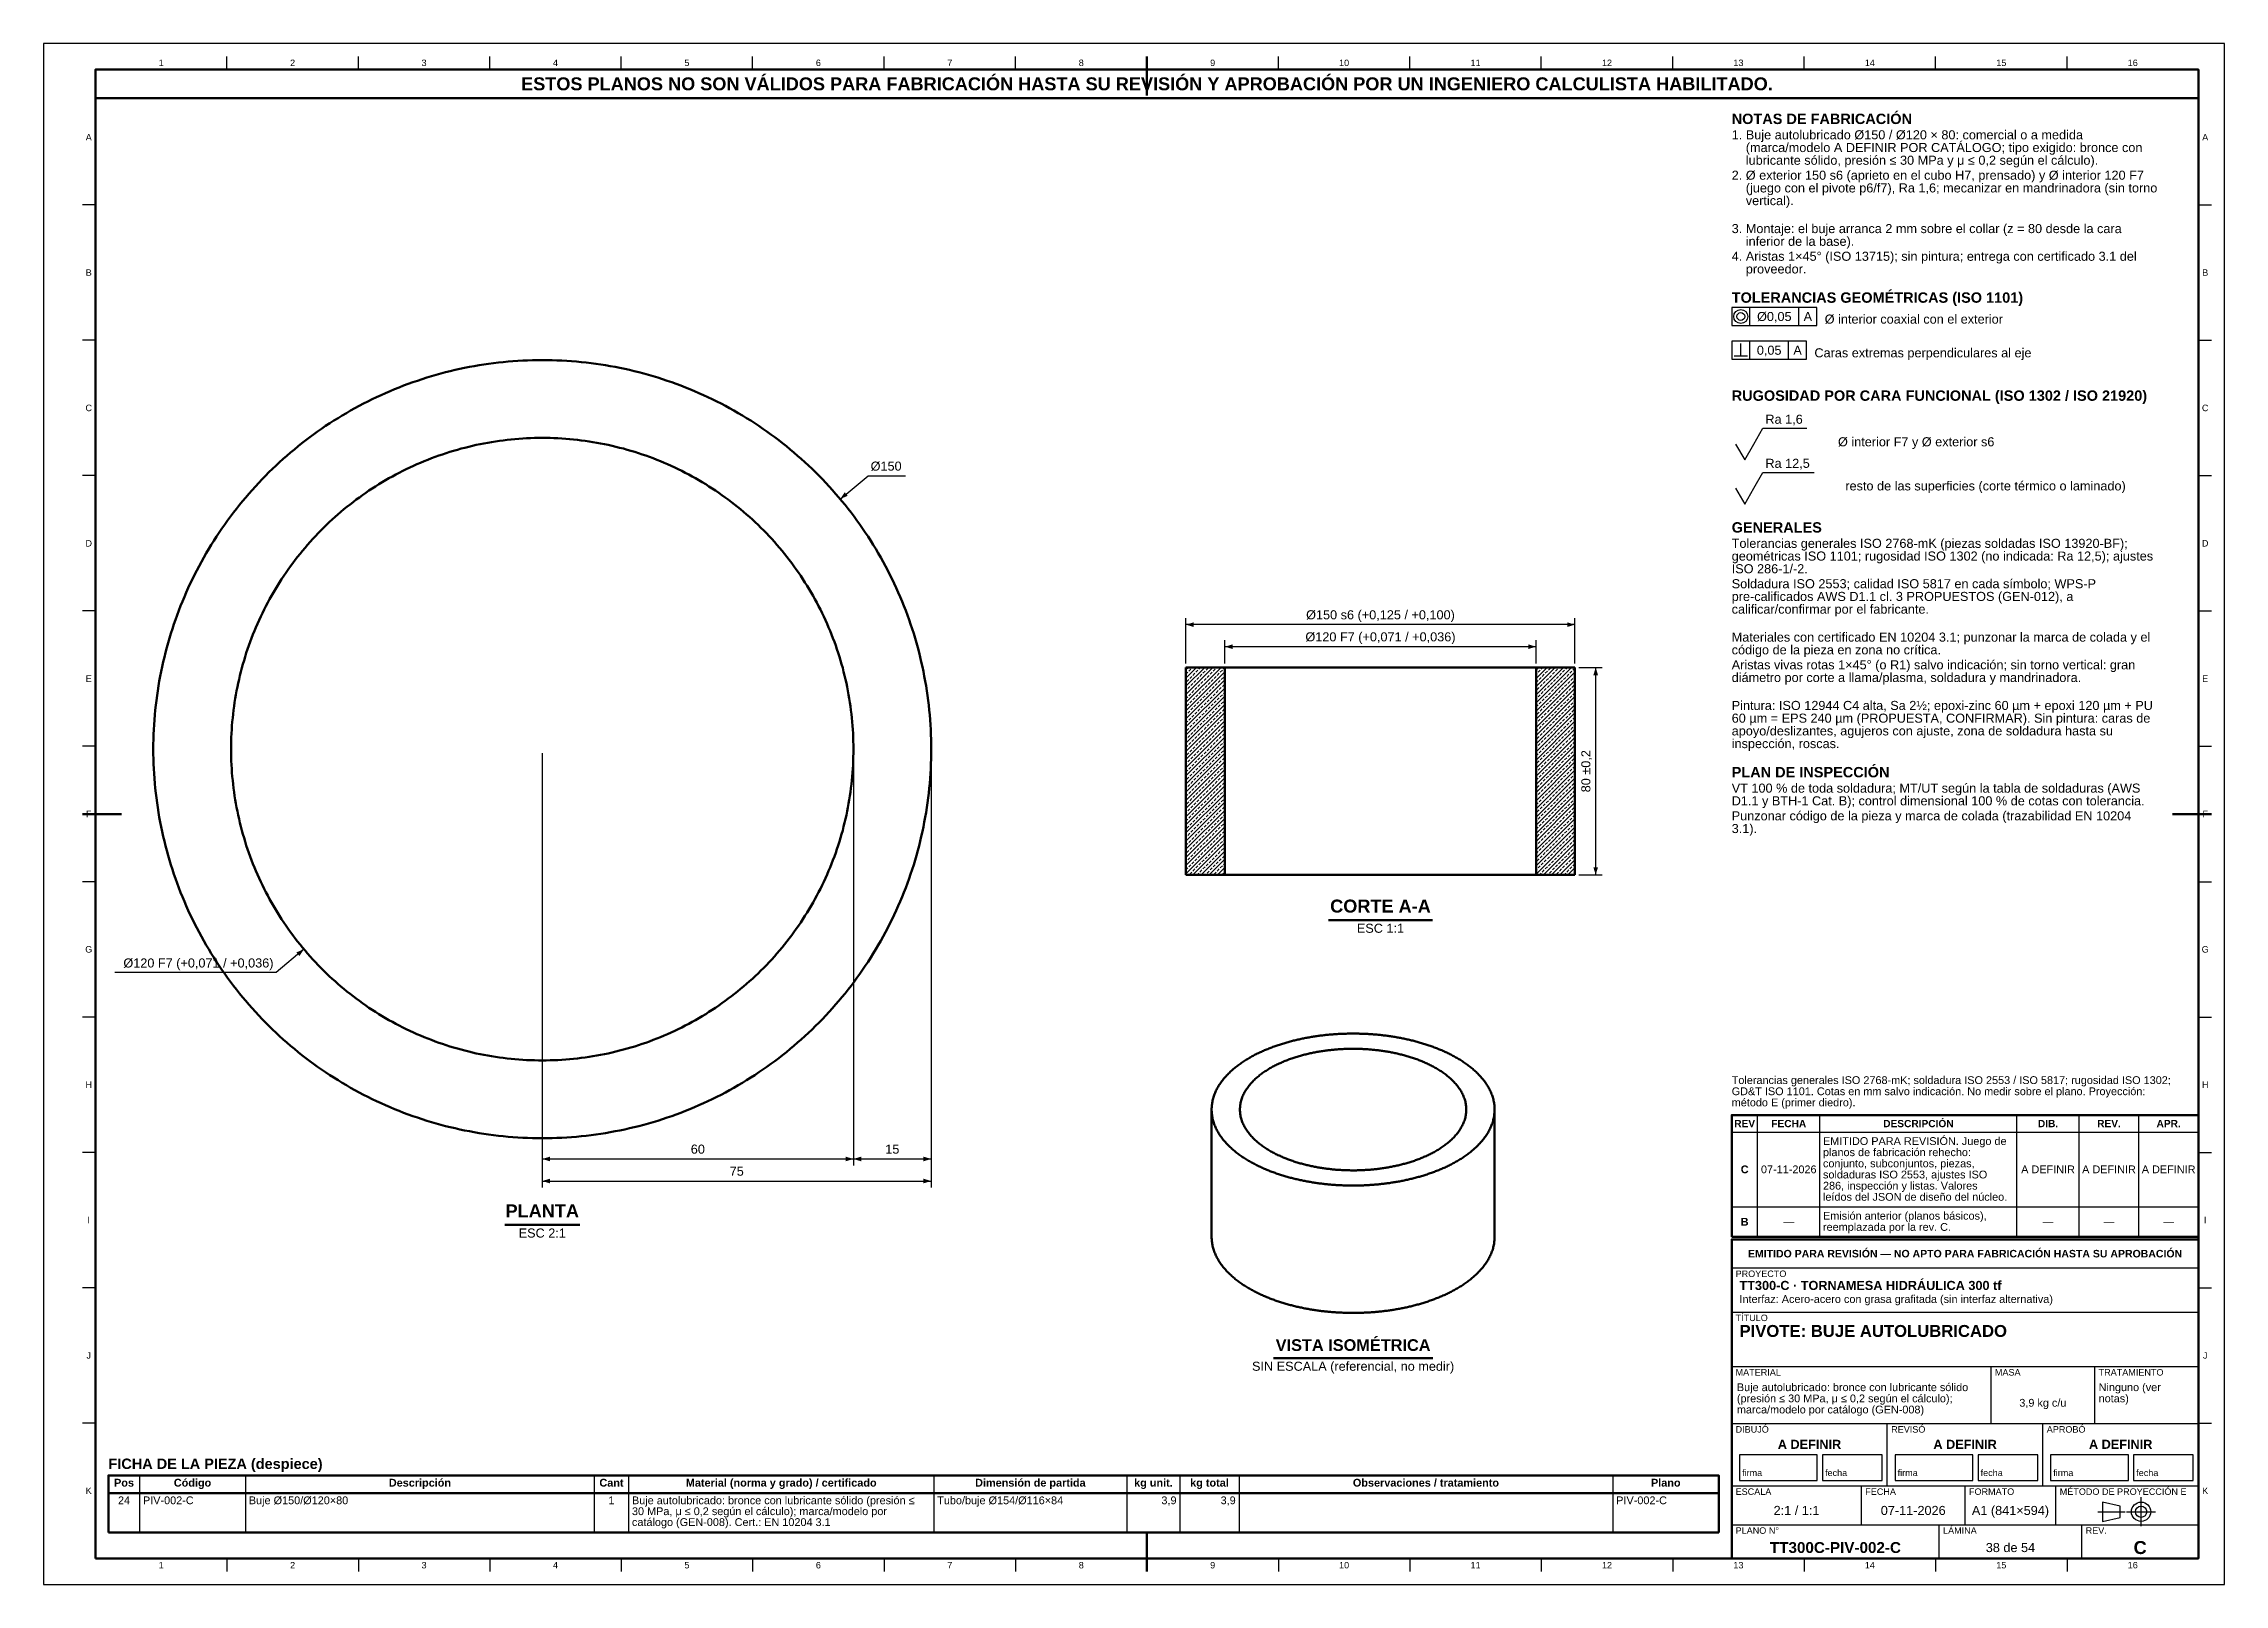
# Model space of a CAD drawing. Header units: millimetres. Extents: x 0 to 841, y 0 to 594.
import ezdxf
from ezdxf.enums import TextEntityAlignment as Align

# ---------------------------------------------------------------- set-up
doc = ezdxf.new("R2010")
doc.units = ezdxf.units.MM
doc.linetypes.add('EJE', pattern=[31, 20, -4, 3, -4])
for name, color, linetype, lineweight in [('ACH', 7, 'CONTINUOUS', 13), ('COTA', 7, 'CONTINUOUS', 25), ('EJE', 7, 'EJE', 25), ('FINA', 7, 'CONTINUOUS', 25), ('MARCO', 7, 'CONTINUOUS', 70), ('TXT', 7, 'CONTINUOUS', 25), ('VIS', 7, 'CONTINUOUS', 50)]:
    doc.layers.add(name, color=color, linetype=linetype, lineweight=lineweight)
doc.styles.add('STD', font='LiberationSans-Regular.ttf')
doc.styles.add('STDB', font='LiberationSans-Bold.ttf')

msp = doc.modelspace()

# ---------------------------------------------------------------- texts
at = {"layer": 'TXT'}
for s, height, style, p in [('1', 2.5, 'STD', (45.34, 586.6)), ('2', 2.5, 'STD', (96.03, 586.6)), ('3', 2.5, 'STD', (146.72, 586.6)), ('ESTOS PLANOS NO SON VÁLIDOS PARA FABRICACIÓN HASTA SU REVISIÓN Y APROBACIÓN POR UN INGENIERO CALCULISTA HABILITADO.', 5, 'STDB', (425.5, 578.5)), ('4', 2.5, 'STD', (197.41, 586.6)), ('5', 2.5, 'STD', (248.09, 586.6)), ('6', 2.5, 'STD', (298.78, 586.6)), ('7', 2.5, 'STD', (349.47, 586.6)), ('8', 2.5, 'STD', (400.16, 586.6)), ('9', 2.5, 'STD', (450.84, 586.6)), ('10', 2.5, 'STD', (501.53, 586.6)), ('11', 2.5, 'STD', (552.22, 586.6)), ('12', 2.5, 'STD', (602.91, 586.6)), ('13', 2.5, 'STD', (653.59, 586.6)), ('14', 2.5, 'STD', (704.28, 586.6)), ('15', 2.5, 'STD', (754.97, 586.6)), ('16', 2.5, 'STD', (805.66, 586.6)), ('A', 2.5, 'STD', (17.4, 557.91)), ('A', 2.5, 'STD', (833.6, 557.91)), ('B', 2.5, 'STD', (17.4, 505.73)), ('B', 2.5, 'STD', (833.6, 505.73)), ('Ø0,05', 3.5, 'STD', (667.43, 488.8)), ('A', 3.5, 'STD', (680.36, 488.8)), ('0,05', 3.5, 'STD', (665.45, 475.8)), ('A', 3.5, 'STD', (676.4, 475.8)), ('C', 2.5, 'STD', (17.4, 453.55)), ('C', 2.5, 'STD', (833.6, 453.55)), ('D', 2.5, 'STD', (17.4, 401.36)), ('D', 2.5, 'STD', (833.6, 401.36)), ('E', 2.5, 'STD', (17.4, 349.18)), ('E', 2.5, 'STD', (833.6, 349.18)), ('F', 2.5, 'STD', (17.4, 297)), ('F', 2.5, 'STD', (833.6, 297)), ('G', 2.5, 'STD', (17.4, 244.82)), ('G', 2.5, 'STD', (833.6, 244.82)), ('H', 2.5, 'STD', (17.4, 192.64)), ('H', 2.5, 'STD', (833.6, 192.64)), ('REV', 2.8, 'STDB', (656, 177.65)), ('FECHA', 2.8, 'STDB', (673, 177.65)), ('DESCRIPCIÓN', 2.8, 'STDB', (723, 177.65)), ('DIB.', 2.8, 'STDB', (773, 177.65)), ('REV.', 2.8, 'STDB', (796.5, 177.65)), ('APR.', 2.8, 'STDB', (819.5, 177.65)), ('C', 3, 'STDB', (656, 160)), ('07-11-2026', 3, 'STD', (673, 160)), ('A DEFINIR', 3, 'STD', (773, 160)), ('A DEFINIR', 3, 'STD', (796.5, 160)), ('A DEFINIR', 3, 'STD', (819.5, 160)), ('I', 2.5, 'STD', (17.4, 140.45)), ('B', 3, 'STDB', (656, 139.8)), ('—', 3, 'STD', (673, 139.8)), ('—', 3, 'STD', (773, 139.8)), ('—', 3, 'STD', (796.5, 139.8)), ('—', 3, 'STD', (819.5, 139.8)), ('I', 2.5, 'STD', (833.6, 140.45)), ('EMITIDO PARA REVISIÓN — NO APTO PARA FABRICACIÓN HASTA SU APROBACIÓN', 2.9, 'STDB', (741, 127.5)), ('J', 2.5, 'STD', (17.4, 88.27)), ('J', 2.5, 'STD', (833.6, 88.27)), ('3,9 kg c/u', 3, 'STD', (771, 70)), ('A DEFINIR', 3.5, 'STDB', (681, 54)), ('A DEFINIR', 3.5, 'STDB', (741, 54)), ('A DEFINIR', 3.5, 'STDB', (801, 54)), ('K', 2.5, 'STD', (17.4, 36.09)), ('Pos', 3, 'STDB', (31.01, 39.2)), ('24', 3, 'STD', (31.01, 32.4)), ('Código', 3, 'STDB', (57.43, 39.2)), ('Descripción', 3, 'STDB', (145.12, 39.2)), ('Cant', 3, 'STDB', (218.99, 39.2)), ('1', 3, 'STD', (218.99, 32.4)), ('Material (norma y grado) / certificado', 3, 'STDB', (284.45, 39.2)), ('Dimensión de partida', 3, 'STDB', (380.54, 39.2)), ('kg unit.', 3, 'STDB', (427.99, 39.2)), ('kg total', 3, 'STDB', (449.61, 39.2)), ('Observaciones / tratamiento', 3, 'STDB', (533.09, 39.2)), ('Plano', 3, 'STDB', (625.58, 39.2)), ('K', 2.5, 'STD', (833.6, 36.09)), ('2:1 / 1:1', 3.5, 'STD', (676, 28.5)), ('07-11-2026', 3.5, 'STD', (721, 28.5)), ('A1 (841×594)', 3.5, 'STD', (758.5, 28.5)), ('1', 2.5, 'STD', (45.34, 7.4)), ('2', 2.5, 'STD', (96.03, 7.4)), ('3', 2.5, 'STD', (146.72, 7.4)), ('4', 2.5, 'STD', (197.41, 7.4)), ('5', 2.5, 'STD', (248.09, 7.4)), ('6', 2.5, 'STD', (298.78, 7.4)), ('7', 2.5, 'STD', (349.47, 7.4)), ('8', 2.5, 'STD', (400.16, 7.4)), ('9', 2.5, 'STD', (450.84, 7.4)), ('10', 2.5, 'STD', (501.53, 7.4)), ('11', 2.5, 'STD', (552.22, 7.4)), ('12', 2.5, 'STD', (602.91, 7.4)), ('13', 2.5, 'STD', (653.59, 7.4)), ('TT300C-PIV-002-C', 4.2, 'STDB', (691, 14.2)), ('14', 2.5, 'STD', (704.28, 7.4)), ('38 de 54', 3.5, 'STD', (758.5, 14.2)), ('15', 2.5, 'STD', (754.97, 7.4)), ('16', 2.5, 'STD', (805.66, 7.4)), ('C', 5, 'STDB', (808.5, 14.2))]:
    msp.add_text(s, height=height, dxfattribs=dict(at, style=style)).set_placement(p, align=Align.MIDDLE_CENTER)
for s, height, style, p in [('NOTAS DE FABRICACIÓN', 4, 'STDB', (651, 567)), ('1. Buje autolubricado Ø150 / Ø120 × 80: comercial o a medida', 3.5, 'STD', (651, 560.6)), ('    (marca/modelo A DEFINIR POR CATÁLOGO; tipo exigido: bronce con', 3.5, 'STD', (651, 555.7)), ('    lubricante sólido, presión ≤ 30 MPa y μ ≤ 0,2 según el cálculo).', 3.5, 'STD', (651, 550.8)), ('2. Ø exterior 150 s6 (aprieto en el cubo H7, prensado) y Ø interior 120 F7', 3.5, 'STD', (651, 545.03)), ('    (juego con el pivote p6/f7), Ra 1,6; mecanizar en mandrinadora (sin torno', 3.5, 'STD', (651, 540.13)), ('    vertical).', 3.5, 'STD', (651, 535.23)), ('3. Montaje: el buje arranca 2 mm sobre el collar (z = 80 desde la cara', 3.5, 'STD', (651, 524.45)), ('4. Aristas 1×45° (ISO 13715); sin pintura; entrega con certificado 3.1 del', 3.5, 'STD', (651, 513.78)), ('    inferior de la base).', 3.5, 'STD', (651, 519.55)), ('    proveedor.', 3.5, 'STD', (651, 508.88)), ('TOLERANCIAS GEOMÉTRICAS (ISO 1101)', 4, 'STDB', (651, 498.1)), ('RUGOSIDAD POR CARA FUNCIONAL (ISO 1302 / ISO 21920)', 4, 'STDB', (651, 460.3)), ('GENERALES', 4, 'STDB', (651, 409.5)), ('Tolerancias generales ISO 2768-mK (piezas soldadas ISO 13920-BF);', 3.5, 'STD', (651, 403.1)), ('geométricas ISO 1101; rugosidad ISO 1302 (no indicada: Ra 12,5); ajustes', 3.5, 'STD', (651, 398.2)), ('Soldadura ISO 2553; calidad ISO 5817 en cada símbolo; WPS-P', 3.5, 'STD', (651, 387.53)), ('ISO 286-1/-2.', 3.5, 'STD', (651, 393.3)), ('pre-calificados AWS D1.1 cl. 3 PROPUESTOS (GEN-012), a', 3.5, 'STD', (651, 382.63)), ('calificar/confirmar por el fabricante.', 3.5, 'STD', (651, 377.73)), ('código de la pieza en zona no crítica.', 3.5, 'STD', (651, 362.05)), ('Materiales con certificado EN 10204 3.1; punzonar la marca de colada y el', 3.5, 'STD', (651, 366.95)), ('Aristas vivas rotas 1×45° (o R1) salvo indicación; sin torno vertical: gran', 3.5, 'STD', (651, 356.28)), ('diámetro por corte a llama/plasma, soldadura y mandrinadora.', 3.5, 'STD', (651, 351.38)), ('Pintura: ISO 12944 C4 alta, Sa 2½; epoxi-zinc 60 µm + epoxi 120 µm + PU', 3.5, 'STD', (651, 340.6)), ('apoyo/deslizantes, agujeros con ajuste, zona de soldadura hasta su', 3.5, 'STD', (651, 330.8)), ('60 µm = EPS 240 µm (PROPUESTA, CONFIRMAR). Sin pintura: caras de', 3.5, 'STD', (651, 335.7)), ('inspección, roscas.', 3.5, 'STD', (651, 325.9)), ('PLAN DE INSPECCIÓN', 4, 'STDB', (651, 315.13)), ('VT 100 % de toda soldadura; MT/UT según la tabla de soldaduras (AWS', 3.5, 'STD', (651, 308.73)), ('D1.1 y BTH-1 Cat. B); control dimensional 100 % de cotas con tolerancia.', 3.5, 'STD', (651, 303.83)), ('Punzonar código de la pieza y marca de colada (trazabilidad EN 10204', 3.5, 'STD', (651, 298.05)), ('3.1).', 3.5, 'STD', (651, 293.15)), ('planos de fabricación rehecho:', 3, 'STD', (686.2, 168.1)), ('EMITIDO PARA REVISIÓN. Juego de', 3, 'STD', (686.2, 172.4)), ('conjunto, subconjuntos, piezas,', 3, 'STD', (686.2, 163.8)), ('soldaduras ISO 2553, ajustes ISO', 3, 'STD', (686.2, 159.5)), ('286, inspección y listas. Valores', 3, 'STD', (686.2, 155.2)), ('leídos del JSON de diseño del núcleo.', 3, 'STD', (686.2, 150.9)), ('Emisión anterior (planos básicos),', 3, 'STD', (686.2, 143.6)), ('reemplazada por la rev. C.', 3, 'STD', (686.2, 139.3)), ('PROYECTO', 2.5, 'STD', (652.5, 121)), ('TT300-C · TORNAMESA HIDRÁULICA 300 tf', 3.5, 'STDB', (654, 117)), ('Interfaz: Acero-acero con grasa grafitada (sin interfaz alternativa)', 3, 'STD', (654, 111.5)), ('TÍTULO', 2.5, 'STD', (652.5, 104)), ('PIVOTE: BUJE AUTOLUBRICADO', 4.6, 'STDB', (654, 100)), ('MATERIAL', 2.5, 'STD', (652.5, 83)), ('Buje autolubricado: bronce con lubricante sólido', 3, 'STD', (653, 77.5)), ('MASA', 2.5, 'STD', (752.5, 83)), ('TRATAMIENTO', 2.5, 'STD', (792.5, 83)), ('Ninguno (ver', 3, 'STD', (792.5, 77.5)), ('(presión ≤ 30 MPa, μ ≤ 0,2 según el cálculo);', 3, 'STD', (653, 73.2)), ('marca/modelo por catálogo (GEN-008)', 3, 'STD', (653, 68.9)), ('notas)', 3, 'STD', (792.5, 73.2)), ('DIBUJÓ', 2.5, 'STD', (652.5, 61)), ('REVISÓ', 2.5, 'STD', (712.5, 61)), ('APROBÓ', 2.5, 'STD', (772.5, 61)), ('FICHA DE LA PIEZA (despiece)', 4, 'STDB', (25, 48.5)), ('ESCALA', 2.5, 'STD', (652.5, 37)), ('FECHA', 2.5, 'STD', (702.5, 37)), ('FORMATO', 2.5, 'STD', (742.5, 37)), ('MÉTODO DE PROYECCIÓN E', 2.5, 'STD', (777.5, 37)), ('PLANO N°', 2.5, 'STD', (652.5, 22)), ('LÁMINA', 2.5, 'STD', (732.5, 22)), ('REV.', 2.5, 'STD', (787.5, 22))]:
    msp.add_text(s, height=height, dxfattribs=dict(at, style=style)).set_placement(p, align=Align.TOP_LEFT)
at = {"layer": 'TXT', "style": 'STD'}
for s, height, p in [('Ø interior coaxial con el exterior', 3.5, (686.86, 487.8)), ('Caras extremas perpendiculares al eje', 3.5, (682.9, 474.8)), ('Ø interior F7 y Ø exterior s6', 3.5, (691.99, 440.5)), ('resto de las superficies (corte térmico o laminado)', 3.5, (694.82, 423.5)), ('PIV-002-C', 3, (38.31, 32.4)), ('Buje Ø150/Ø120×80', 3, (79.15, 32.4)), ('Buje autolubricado: bronce con lubricante sólido (presión ≤', 3, (226.89, 32.4)), ('Tubo/buje Ø154/Ø116×84', 3, (344.61, 32.4)), ('PIV-002-C', 3, (606.46, 32.4)), ('30 MPa, μ ≤ 0,2 según el cálculo); marca/modelo por', 3, (226.89, 28.2)), ('catálogo (GEN-008). Cert.: EN 10204 3.1', 3, (226.89, 24))]:
    msp.add_text(s, height=height, dxfattribs=at).set_placement(p, align=Align.MIDDLE_LEFT)
for s, height, p in [('Ra 1,6', 3.5, (664, 446.4)), ('Ø150', 3.5, (318.93, 428.32)), ('Ra 12,5', 3.5, (664, 429.4)), ('Tolerancias generales ISO 2768-mK; soldadura ISO 2553 / ISO 5817; rugosidad ISO 1302;', 3, (651, 192)), ('GD&T ISO 1101. Cotas en mm salvo indicación. No medir sobre el plano. Proyección:', 3, (651, 187.7)), ('método E (primer diedro).', 3, (651, 183.4)), ('firma', 2.5, (655, 41)), ('fecha', 2.5, (687, 41)), ('firma', 2.5, (715, 41)), ('fecha', 2.5, (747, 41)), ('firma', 2.5, (775, 41)), ('fecha', 2.5, (807, 41))]:
    msp.add_text(s, height=height, dxfattribs=at).set_placement(p, align=Align.BOTTOM_LEFT)
for s, rotation, p in [('Ø150 s6 (+0,125 / +0,100)', 360, (515.55, 371)), ('Ø120 F7 (+0,071 / +0,036)', 360, (515.55, 362.5)), ('80 ±0,2', 90, (597.55, 313.5))]:
    msp.add_text(s, height=3.5, rotation=rotation, dxfattribs=at).set_placement(p, align=Align.BOTTOM_CENTER)
at = {"layer": 'TXT'}
for s, height, style, p in [('CORTE A-A', 5, 'STDB', (515.55, 257.5)), ('60', 3.5, 'STD', (252.3, 165)), ('15', 3.5, 'STD', (327.3, 165)), ('75', 3.5, 'STD', (267.3, 156.5)), ('PLANTA', 5, 'STDB', (192.3, 140)), ('VISTA ISOMÉTRICA', 4.5, 'STDB', (505, 88.65))]:
    msp.add_text(s, height=height, dxfattribs=dict(at, style=style)).set_placement(p, align=Align.BOTTOM_CENTER)
at = {"layer": 'TXT', "style": 'STD'}
for s, p in [('ESC 1:1', (515.55, 254.7)), ('ESC 2:1', (192.3, 137.2)), ('SIN ESCALA (referencial, no medir)', (505, 85.85))]:
    msp.add_text(s, height=3.5, dxfattribs=at).set_placement(p, align=Align.TOP_CENTER)
msp.add_text('Ø120 F7 (+0,071 / +0,036)', height=3.5, dxfattribs=at).set_placement((88.65, 236.77), align=Align.BOTTOM_RIGHT)
for p in [(436.9, 32.4), (459.72, 32.4)]:
    msp.add_text('3,9', height=3, dxfattribs=at).set_placement(p, align=Align.MIDDLE_RIGHT)

# ---------------------------------------------------------------- hatches: boundary and pattern name
at = {"layer": 'ACH'}
h = msp.add_hatch(dxfattribs=at)
h.set_pattern_fill('ANSI33', scale=0.35)
h.paths.add_polyline_path([(440.55, 273.5), (440.55, 353.5), (455.55, 353.5), (455.55, 273.5)])
h = msp.add_hatch(dxfattribs=at)
h.set_pattern_fill('ANSI33', scale=0.35)
h.paths.add_polyline_path([(590.55, 353.5), (590.55, 273.5), (575.55, 273.5), (575.55, 353.5)])

# ---------------------------------------------------------------- linework, layer by layer
at = {"layer": 'COTA'}
for p, q in [((658, 485.3), (658, 492.3)), ((676.86, 485.3), (676.86, 492.3)), ((651.9, 473.6), (657.1, 473.6)), ((654.5, 473.6), (654.5, 478.4)), ((658, 472.3), (658, 479.3)), ((672.9, 472.3), (672.9, 479.3)), ((307.21, 418.42), (317.93, 427.42)), ((317.93, 427.42), (332.38, 427.42)), ((440.55, 355), (440.55, 372.5)), ((590.55, 355), (590.55, 372.5)), ((590.55, 370), (440.55, 370)), ((455.55, 355), (455.55, 364)), ((575.55, 355), (575.55, 364)), ((575.55, 361.5), (455.55, 361.5)), ((592.05, 353.5), (601.05, 353.5)), ((598.55, 273.5), (598.55, 353.5)), ((192.3, 320.5), (192.3, 161.5)), ((192.3, 320.5), (192.3, 153)), ((312.3, 320.5), (312.3, 161.5)), ((312.3, 320.5), (312.3, 161.5)), ((342.3, 320.5), (342.3, 161.5)), ((342.3, 320.5), (342.3, 153)), ((592.05, 273.5), (601.05, 273.5)), ((100.38, 244.87), (89.65, 235.87)), ((89.65, 235.87), (27.41, 235.87)), ((192.3, 164), (312.3, 164)), ((312.3, 164), (342.3, 164)), ((192.3, 155.5), (342.3, 155.5))]:
    msp.add_line(p, q, dxfattribs=at)
for points in [[(651, 485.3), (683.86, 485.3), (683.86, 492.3), (651, 492.3)], [(651, 472.3), (679.9, 472.3), (679.9, 479.3), (651, 479.3)]]:
    msp.add_lwpolyline(points, close=True, dxfattribs=at)
for points in [[(652.5, 439.6), (656, 433.5), (659.5, 439.6)], [(659.5, 439.6), (663, 445.7), (679.99, 445.7)], [(652.5, 422.6), (656, 416.5), (659.5, 422.6)], [(659.5, 422.6), (663, 428.7), (682.82, 428.7)]]:
    msp.add_lwpolyline(points, dxfattribs=at)
for radius in [2.7, 1.5]:
    msp.add_circle((654.5, 488.8), radius, dxfattribs=at)
for points in [[(307.21, 418.42), (310.08, 419.66), (308.93, 421.04)], [(440.55, 370), (443.55, 369.1), (443.55, 370.9)], [(590.55, 370), (587.55, 370.9), (587.55, 369.1)], [(455.55, 361.5), (458.55, 360.6), (458.55, 362.4)], [(575.55, 361.5), (572.55, 362.4), (572.55, 360.6)], [(598.55, 353.5), (597.65, 350.5), (599.45, 350.5)], [(598.55, 273.5), (599.45, 276.5), (597.65, 276.5)], [(100.38, 244.87), (97.5, 243.63), (98.66, 242.25)], [(192.3, 164), (195.3, 163.1), (195.3, 164.9)], [(312.3, 164), (309.3, 164.9), (309.3, 163.1)], [(312.3, 164), (315.3, 163.1), (315.3, 164.9)], [(342.3, 164), (339.3, 164.9), (339.3, 163.1)], [(192.3, 155.5), (195.3, 154.6), (195.3, 156.4)], [(342.3, 155.5), (339.3, 156.4), (339.3, 154.6)]]:
    msp.add_solid(points, dxfattribs=at)
at = {"layer": 'EJE'}
for p, q in [((792.14, 28), (802.68, 28)), ((803.3, 28), (814.46, 28)), ((808.88, 22.42), (808.88, 33.58))]:
    msp.add_line(p, q, dxfattribs=at)
at = {"layer": 'FINA'}
for p, q in [((70.69, 584), (70.69, 589)), ((121.38, 584), (121.38, 589)), ((172.06, 584), (172.06, 589)), ((222.75, 584), (222.75, 589)), ((273.44, 584), (273.44, 589)), ((324.12, 584), (324.12, 589)), ((374.81, 584), (374.81, 589)), ((425.5, 584), (425.5, 589)), ((476.19, 584), (476.19, 589)), ((526.88, 584), (526.88, 589)), ((577.56, 584), (577.56, 589)), ((628.25, 584), (628.25, 589)), ((678.94, 584), (678.94, 589)), ((729.62, 584), (729.62, 589)), ((780.31, 584), (780.31, 589)), ((20, 531.82), (15, 531.82)), ((831, 531.82), (836, 531.82)), ((20, 479.64), (15, 479.64)), ((831, 479.64), (836, 479.64)), ((20, 427.45), (15, 427.45)), ((831, 427.45), (836, 427.45)), ((20, 375.27), (15, 375.27)), ((831, 375.27), (836, 375.27)), ((20, 323.09), (15, 323.09)), ((831, 323.09), (836, 323.09)), ((20, 270.91), (15, 270.91)), ((831, 270.91), (836, 270.91)), ((20, 218.73), (15, 218.73)), ((831, 218.73), (836, 218.73)), ((661, 134), (661, 180.9)), ((685, 134), (685, 180.9)), ((761, 134), (761, 180.9)), ((785, 134), (785, 180.9)), ((808, 134), (808, 180.9)), ((651, 174.4), (831, 174.4)), ((20, 166.55), (15, 166.55)), ((831, 166.55), (836, 166.55)), ((651, 145.6), (831, 145.6)), ((651, 134), (831, 134)), ((651, 133), (831, 133)), ((651, 122), (831, 122)), ((20, 114.36), (15, 114.36)), ((831, 114.36), (836, 114.36)), ((651, 105), (831, 105)), ((651, 84), (831, 84)), ((751, 62), (751, 84)), ((791, 62), (791, 84)), ((20, 62.18), (15, 62.18)), ((651, 62), (831, 62)), ((711, 38), (711, 62)), ((771, 38), (771, 62)), ((831, 62.18), (836, 62.18)), ((25, 35.2), (646, 35.2)), ((37.01, 42), (37.01, 20)), ((77.85, 42), (77.85, 20)), ((212.38, 42), (212.38, 20)), ((225.59, 42), (225.59, 20)), ((343.31, 42), (343.31, 20)), ((417.78, 42), (417.78, 20)), ((438.2, 42), (438.2, 20)), ((461.02, 42), (461.02, 20)), ((605.16, 42), (605.16, 20)), ((651, 38), (831, 38)), ((701, 23), (701, 38)), ((741, 23), (741, 38)), ((776, 23), (776, 38)), ((651, 23), (831, 23)), ((731, 10), (731, 23)), ((786, 10), (786, 23)), ((70.69, 10), (70.69, 5)), ((121.38, 10), (121.38, 5)), ((172.06, 10), (172.06, 5)), ((222.75, 10), (222.75, 5)), ((273.44, 10), (273.44, 5)), ((324.12, 10), (324.12, 5)), ((374.81, 10), (374.81, 5)), ((425.5, 10), (425.5, 5)), ((476.19, 10), (476.19, 5)), ((526.88, 10), (526.88, 5)), ((577.56, 10), (577.56, 5)), ((628.25, 10), (628.25, 5)), ((678.94, 10), (678.94, 5)), ((729.62, 10), (729.62, 5)), ((780.31, 10), (780.31, 5))]:
    msp.add_line(p, q, dxfattribs=at)
for points in [[(0, 0), (841, 0), (841, 594), (0, 594)], [(654, 40), (684, 40), (684, 50), (654, 50)], [(686, 40), (709, 40), (709, 50), (686, 50)], [(714, 40), (744, 40), (744, 50), (714, 50)], [(746, 40), (769, 40), (769, 50), (746, 50)], [(774, 40), (804, 40), (804, 50), (774, 50)], [(806, 40), (829, 40), (829, 50), (806, 50)], [(794, 24.28), (800.82, 25.83), (800.82, 30.17), (794, 31.72)]]:
    msp.add_lwpolyline(points, close=True, dxfattribs=at)
for radius in [3.72, 2.17]:
    msp.add_circle((808.88, 28), radius, dxfattribs=at)
at = {"layer": 'MARCO'}
for p, q in [((425.5, 589), (425.5, 574)), ((15, 297), (30, 297)), ((836, 297), (821, 297)), ((425.5, 5), (425.5, 20))]:
    msp.add_line(p, q, dxfattribs=at)
for points in [[(20, 10), (831, 10), (831, 584), (20, 584)], [(20, 573), (831, 573), (831, 584), (20, 584)], [(651, 134), (831, 134), (831, 180.9), (651, 180.9)], [(651, 10), (831, 10), (831, 133), (651, 133)]]:
    msp.add_lwpolyline(points, close=True, dxfattribs=at)
at = {"layer": 'VIS'}
for p, q in [((495.5, 256.1), (535.6, 256.1)), ((177.84, 138.6), (206.77, 138.6)), ((474.29, 87.25), (535.71, 87.25)), ((25, 42), (25, 20)), ((646, 42), (646, 20)), ((25, 20), (646, 20))]:
    msp.add_line(p, q, dxfattribs=at)
for points in [[(342.3, 322), (342.29, 323.88), (342.25, 325.77), (342.19, 327.65), (342.11, 329.54), (342.01, 331.42), (341.88, 333.3), (341.72, 335.18), (341.54, 337.05), (341.34, 338.93), (341.12, 340.8), (340.87, 342.67), (340.6, 344.53), (340.3, 346.4), (339.99, 348.25), (339.64, 350.11), (339.28, 351.96), (338.89, 353.8), (338.48, 355.64), (338.05, 357.47), (337.59, 359.3), (337.11, 361.13), (336.61, 362.94), (336.08, 364.75), (335.53, 366.56), (334.96, 368.35), (334.37, 370.14), (333.75, 371.92), (333.11, 373.7), (332.45, 375.46), (331.77, 377.22), (331.06, 378.97), (330.34, 380.71), (329.59, 382.44), (328.82, 384.16), (328.03, 385.87), (327.21, 387.57), (326.38, 389.26), (325.52, 390.94), (324.65, 392.61), (323.75, 394.26), (322.83, 395.91), (321.89, 397.54), (320.93, 399.17), (319.95, 400.78), (318.95, 402.37), (317.93, 403.96), (316.89, 405.53), (315.83, 407.09), (314.75, 408.64), (313.65, 410.17), (312.54, 411.69), (311.4, 413.19), (310.24, 414.68), (309.07, 416.15), (307.88, 417.61), (306.67, 419.06), (305.44, 420.49), (304.19, 421.9), (302.93, 423.3), (301.65, 424.68), (300.35, 426.05), (299.03, 427.4), (297.7, 428.73), (296.35, 430.05), (294.98, 431.35), (293.6, 432.63), (292.2, 433.89), (290.79, 435.14), (289.36, 436.37), (287.91, 437.58), (286.46, 438.77), (284.98, 439.94), (283.49, 441.1), (281.99, 442.24), (280.47, 443.35), (278.94, 444.45), (277.39, 445.53), (275.83, 446.59), (274.26, 447.63), (272.68, 448.65), (271.08, 449.65), (269.47, 450.63), (267.84, 451.59), (266.21, 452.53), (264.56, 453.45), (262.91, 454.34), (261.24, 455.22), (259.56, 456.08), (257.87, 456.91), (256.17, 457.72), (254.46, 458.52), (252.74, 459.29), (251.01, 460.03), (249.27, 460.76), (247.52, 461.47), (245.76, 462.15), (244, 462.81), (242.22, 463.45), (240.44, 464.06), (238.65, 464.66), (236.86, 465.23), (235.05, 465.78), (233.24, 466.3), (231.43, 466.81), (229.6, 467.29), (227.78, 467.74), (225.94, 468.18), (224.1, 468.59), (222.26, 468.98), (220.41, 469.34), (218.55, 469.68), (216.7, 470), (214.84, 470.3), (212.97, 470.57), (211.1, 470.82), (209.23, 471.04), (207.36, 471.24), (205.48, 471.42), (203.6, 471.57), (201.72, 471.7), (199.84, 471.81), (197.95, 471.89), (196.07, 471.95), (194.19, 471.99), (192.3, 472), (190.42, 471.99), (188.53, 471.95), (186.65, 471.89), (184.76, 471.81), (182.88, 471.7), (181, 471.57), (179.12, 471.42), (177.25, 471.24), (175.37, 471.04), (173.5, 470.82), (171.63, 470.57), (169.77, 470.3), (167.91, 470), (166.05, 469.68), (164.19, 469.34), (162.34, 468.98), (160.5, 468.59), (158.66, 468.18), (156.83, 467.74), (155, 467.29), (153.18, 466.81), (151.36, 466.3), (149.55, 465.78), (147.75, 465.23), (145.95, 464.66), (144.16, 464.06), (142.38, 463.45), (140.6, 462.81), (138.84, 462.15), (137.08, 461.47), (135.33, 460.76), (133.6, 460.03), (131.87, 459.29), (130.14, 458.52), (128.43, 457.72), (126.73, 456.91), (125.04, 456.08), (123.36, 455.22), (121.7, 454.34), (120.04, 453.45), (118.39, 452.53), (116.76, 451.59), (115.14, 450.63), (113.53, 449.65), (111.93, 448.65), (110.34, 447.63), (108.77, 446.59), (107.21, 445.53), (105.67, 444.45), (104.13, 443.35), (102.62, 442.24), (101.11, 441.1), (99.62, 439.94), (98.15, 438.77), (96.69, 437.58), (95.24, 436.37), (93.81, 435.14), (92.4, 433.89), (91, 432.63), (89.62, 431.35), (88.25, 430.05), (86.9, 428.73), (85.57, 427.4), (84.25, 426.05), (82.96, 424.68), (81.67, 423.3), (80.41, 421.9), (79.16, 420.49), (77.93, 419.06), (76.72, 417.61), (75.53, 416.15), (74.36, 414.68), (73.2, 413.19), (72.07, 411.69), (70.95, 410.17), (69.85, 408.64), (68.77, 407.09), (67.71, 405.53), (66.67, 403.96), (65.65, 402.37), (64.65, 400.78), (63.67, 399.17), (62.71, 397.54), (61.77, 395.91), (60.86, 394.26), (59.96, 392.61), (59.08, 390.94), (58.23, 389.26), (57.39, 387.57), (56.58, 385.87), (55.79, 384.16), (55.02, 382.44), (54.27, 380.71), (53.54, 378.97), (52.83, 377.22), (52.15, 375.46), (51.49, 373.7), (50.85, 371.92), (50.24, 370.14), (49.64, 368.35), (49.07, 366.56), (48.52, 364.75), (48, 362.94), (47.49, 361.13), (47.01, 359.3), (46.56, 357.47), (46.12, 355.64), (45.71, 353.8), (45.32, 351.96), (44.96, 350.11), (44.62, 348.25), (44.3, 346.4), (44, 344.53), (43.73, 342.67), (43.48, 340.8), (43.26, 338.93), (43.06, 337.05), (42.88, 335.18), (42.73, 333.3), (42.6, 331.42), (42.49, 329.54), (42.41, 327.65), (42.35, 325.77), (42.31, 323.88), (42.3, 322), (42.31, 320.12), (42.35, 318.23), (42.41, 316.35), (42.49, 314.46), (42.6, 312.58), (42.73, 310.7), (42.88, 308.82), (43.06, 306.95), (43.26, 305.07), (43.48, 303.2), (43.73, 301.33), (44, 299.47), (44.3, 297.6), (44.62, 295.75), (44.96, 293.89), (45.32, 292.04), (45.71, 290.2), (46.12, 288.36), (46.56, 286.53), (47.01, 284.7), (47.49, 282.87), (48, 281.06), (48.52, 279.25), (49.07, 277.44), (49.64, 275.65), (50.24, 273.86), (50.85, 272.08), (51.49, 270.3), (52.15, 268.54), (52.83, 266.78), (53.54, 265.03), (54.27, 263.29), (55.02, 261.56), (55.79, 259.84), (56.58, 258.13), (57.39, 256.43), (58.23, 254.74), (59.08, 253.06), (59.96, 251.39), (60.86, 249.74), (61.77, 248.09), (62.71, 246.46), (63.67, 244.83), (64.65, 243.22), (65.65, 241.63), (66.67, 240.04), (67.71, 238.47), (68.77, 236.91), (69.85, 235.36), (70.95, 233.83), (72.07, 232.31), (73.2, 230.81), (74.36, 229.32), (75.53, 227.85), (76.72, 226.39), (77.93, 224.94), (79.16, 223.51), (80.41, 222.1), (81.67, 220.7), (82.96, 219.32), (84.25, 217.95), (85.57, 216.6), (86.9, 215.27), (88.25, 213.95), (89.62, 212.65), (91, 211.37), (92.4, 210.11), (93.81, 208.86), (95.24, 207.63), (96.69, 206.42), (98.15, 205.23), (99.62, 204.06), (101.11, 202.9), (102.62, 201.76), (104.13, 200.65), (105.67, 199.55), (107.21, 198.47), (108.77, 197.41), (110.34, 196.37), (111.93, 195.35), (113.53, 194.35), (115.14, 193.37), (116.76, 192.41), (118.39, 191.47), (120.04, 190.55), (121.7, 189.66), (123.36, 188.78), (125.04, 187.92), (126.73, 187.09), (128.43, 186.28), (130.14, 185.48), (131.87, 184.71), (133.6, 183.97), (135.33, 183.24), (137.08, 182.53), (138.84, 181.85), (140.6, 181.19), (142.38, 180.55), (144.16, 179.94), (145.95, 179.34), (147.75, 178.77), (149.55, 178.22), (151.36, 177.7), (153.18, 177.19), (155, 176.71), (156.83, 176.26), (158.66, 175.82), (160.5, 175.41), (162.34, 175.02), (164.19, 174.66), (166.05, 174.32), (167.91, 174), (169.77, 173.7), (171.63, 173.43), (173.5, 173.18), (175.37, 172.96), (177.25, 172.76), (179.12, 172.58), (181, 172.43), (182.88, 172.3), (184.76, 172.19), (186.65, 172.11), (188.53, 172.05), (190.42, 172.01), (192.3, 172), (194.19, 172.01), (196.07, 172.05), (197.95, 172.11), (199.84, 172.19), (201.72, 172.3), (203.6, 172.43), (205.48, 172.58), (207.36, 172.76), (209.23, 172.96), (211.1, 173.18), (212.97, 173.43), (214.84, 173.7), (216.7, 174), (218.55, 174.32), (220.41, 174.66), (222.26, 175.02), (224.1, 175.41), (225.94, 175.82), (227.78, 176.26), (229.6, 176.71), (231.43, 177.19), (233.24, 177.7), (235.05, 178.22), (236.86, 178.77), (238.65, 179.34), (240.44, 179.94), (242.22, 180.55), (244, 181.19), (245.76, 181.85), (247.52, 182.53), (249.27, 183.24), (251.01, 183.97), (252.74, 184.71), (254.46, 185.48), (256.17, 186.28), (257.87, 187.09), (259.56, 187.92), (261.24, 188.78), (262.91, 189.66), (264.56, 190.55), (266.21, 191.47), (267.84, 192.41), (269.47, 193.37), (271.08, 194.35), (272.68, 195.35), (274.26, 196.37), (275.83, 197.41), (277.39, 198.47), (278.94, 199.55), (280.47, 200.65), (281.99, 201.76), (283.49, 202.9), (284.98, 204.06), (286.46, 205.23), (287.91, 206.42), (289.36, 207.63), (290.79, 208.86), (292.2, 210.11), (293.6, 211.37), (294.98, 212.65), (296.35, 213.95), (297.7, 215.27), (299.03, 216.6), (300.35, 217.95), (301.65, 219.32), (302.93, 220.7), (304.19, 222.1), (305.44, 223.51), (306.67, 224.94), (307.88, 226.39), (309.07, 227.85), (310.24, 229.32), (311.4, 230.81), (312.54, 232.31), (313.65, 233.83), (314.75, 235.36), (315.83, 236.91), (316.89, 238.47), (317.93, 240.04), (318.95, 241.63), (319.95, 243.22), (320.93, 244.83), (321.89, 246.46), (322.83, 248.09), (323.75, 249.74), (324.65, 251.39), (325.52, 253.06), (326.38, 254.74), (327.21, 256.43), (328.03, 258.13), (328.82, 259.84), (329.59, 261.56), (330.34, 263.29), (331.06, 265.03), (331.77, 266.78), (332.45, 268.54), (333.11, 270.3), (333.75, 272.08), (334.37, 273.86), (334.96, 275.65), (335.53, 277.44), (336.08, 279.25), (336.61, 281.06), (337.11, 282.87), (337.59, 284.7), (338.05, 286.53), (338.48, 288.36), (338.89, 290.2), (339.28, 292.04), (339.64, 293.89), (339.99, 295.75), (340.3, 297.6), (340.6, 299.47), (340.87, 301.33), (341.12, 303.2), (341.34, 305.07), (341.54, 306.95), (341.72, 308.82), (341.88, 310.7), (342.01, 312.58), (342.11, 314.46), (342.19, 316.35), (342.25, 318.23), (342.29, 320.12), (342.3, 322)], [(312.3, 322), (312.29, 323.51), (312.26, 325.02), (312.22, 326.52), (312.15, 328.03), (312.06, 329.53), (311.96, 331.04), (311.84, 332.54), (311.7, 334.04), (311.53, 335.54), (311.36, 337.04), (311.16, 338.53), (310.94, 340.03), (310.7, 341.52), (310.45, 343), (310.18, 344.49), (309.88, 345.97), (309.57, 347.44), (309.24, 348.91), (308.9, 350.38), (308.53, 351.84), (308.15, 353.3), (307.74, 354.75), (307.32, 356.2), (306.89, 357.64), (306.43, 359.08), (305.95, 360.51), (305.46, 361.94), (304.95, 363.36), (304.42, 364.77), (303.87, 366.17), (303.31, 367.57), (302.73, 368.96), (302.13, 370.35), (301.51, 371.73), (300.88, 373.09), (300.23, 374.45), (299.56, 375.81), (298.88, 377.15), (298.18, 378.48), (297.46, 379.81), (296.72, 381.13), (295.97, 382.43), (295.2, 383.73), (294.42, 385.02), (293.62, 386.3), (292.8, 387.57), (291.97, 388.83), (291.13, 390.07), (290.26, 391.31), (289.38, 392.53), (288.49, 393.75), (287.58, 394.95), (286.66, 396.14), (285.72, 397.32), (284.76, 398.49), (283.79, 399.65), (282.81, 400.79), (281.81, 401.92), (280.8, 403.04), (279.78, 404.15), (278.74, 405.24), (277.69, 406.32), (276.62, 407.38), (275.54, 408.44), (274.45, 409.48), (273.34, 410.5), (272.22, 411.51), (271.09, 412.51), (269.95, 413.49), (268.79, 414.46), (267.62, 415.42), (266.44, 416.35), (265.25, 417.28), (264.05, 418.19), (262.84, 419.08), (261.61, 419.96), (260.37, 420.82), (259.13, 421.67), (257.87, 422.5), (256.6, 423.32), (255.32, 424.12), (254.03, 424.9), (252.74, 425.67), (251.43, 426.42), (250.11, 427.16), (248.79, 427.87), (247.45, 428.58), (246.11, 429.26), (244.76, 429.93), (243.39, 430.58), (242.03, 431.21), (240.65, 431.83), (239.27, 432.43), (237.87, 433.01), (236.48, 433.57), (235.07, 434.12), (233.66, 434.65), (232.24, 435.16), (230.81, 435.65), (229.38, 436.13), (227.95, 436.58), (226.5, 437.02), (225.06, 437.44), (223.6, 437.85), (222.14, 438.23), (220.68, 438.6), (219.21, 438.94), (217.74, 439.27), (216.27, 439.58), (214.79, 439.87), (213.3, 440.15), (211.82, 440.4), (210.33, 440.64), (208.84, 440.86), (207.34, 441.05), (205.84, 441.23), (204.34, 441.39), (202.84, 441.54), (201.34, 441.66), (199.84, 441.76), (198.33, 441.85), (196.82, 441.91), (195.32, 441.96), (193.81, 441.99), (192.3, 442), (190.79, 441.99), (189.29, 441.96), (187.78, 441.91), (186.27, 441.85), (184.77, 441.76), (183.26, 441.66), (181.76, 441.54), (180.26, 441.39), (178.76, 441.23), (177.26, 441.05), (175.77, 440.86), (174.27, 440.64), (172.78, 440.4), (171.3, 440.15), (169.82, 439.87), (168.34, 439.58), (166.86, 439.27), (165.39, 438.94), (163.92, 438.6), (162.46, 438.23), (161, 437.85), (159.55, 437.44), (158.1, 437.02), (156.66, 436.58), (155.22, 436.13), (153.79, 435.65), (152.36, 435.16), (150.94, 434.65), (149.53, 434.12), (148.13, 433.57), (146.73, 433.01), (145.34, 432.43), (143.95, 431.83), (142.58, 431.21), (141.21, 430.58), (139.85, 429.93), (138.5, 429.26), (137.15, 428.58), (135.82, 427.87), (134.49, 427.16), (133.17, 426.42), (131.87, 425.67), (130.57, 424.9), (129.28, 424.12), (128, 423.32), (126.73, 422.5), (125.48, 421.67), (124.23, 420.82), (122.99, 419.96), (121.77, 419.08), (120.55, 418.19), (119.35, 417.28), (118.16, 416.35), (116.98, 415.42), (115.81, 414.46), (114.65, 413.49), (113.51, 412.51), (112.38, 411.51), (111.26, 410.5), (110.16, 409.48), (109.06, 408.44), (107.98, 407.38), (106.92, 406.32), (105.86, 405.24), (104.83, 404.15), (103.8, 403.04), (102.79, 401.92), (101.79, 400.79), (100.81, 399.65), (99.84, 398.49), (98.89, 397.32), (97.95, 396.14), (97.02, 394.95), (96.11, 393.75), (95.22, 392.53), (94.34, 391.31), (93.48, 390.07), (92.63, 388.83), (91.8, 387.57), (90.98, 386.3), (90.18, 385.02), (89.4, 383.73), (88.63, 382.43), (87.88, 381.13), (87.14, 379.81), (86.43, 378.48), (85.72, 377.15), (85.04, 375.81), (84.37, 374.45), (83.72, 373.09), (83.09, 371.73), (82.47, 370.35), (81.87, 368.96), (81.29, 367.57), (80.73, 366.17), (80.18, 364.77), (79.65, 363.36), (79.14, 361.94), (78.65, 360.51), (78.17, 359.08), (77.72, 357.64), (77.28, 356.2), (76.86, 354.75), (76.46, 353.3), (76.07, 351.84), (75.71, 350.38), (75.36, 348.91), (75.03, 347.44), (74.72, 345.97), (74.43, 344.49), (74.15, 343), (73.9, 341.52), (73.66, 340.03), (73.45, 338.53), (73.25, 337.04), (73.07, 335.54), (72.91, 334.04), (72.77, 332.54), (72.64, 331.04), (72.54, 329.53), (72.45, 328.03), (72.39, 326.52), (72.34, 325.02), (72.31, 323.51), (72.3, 322), (72.31, 320.49), (72.34, 318.98), (72.39, 317.48), (72.45, 315.97), (72.54, 314.47), (72.64, 312.96), (72.77, 311.46), (72.91, 309.96), (73.07, 308.46), (73.25, 306.96), (73.45, 305.47), (73.66, 303.97), (73.9, 302.48), (74.15, 301), (74.43, 299.51), (74.72, 298.03), (75.03, 296.56), (75.36, 295.09), (75.71, 293.62), (76.07, 292.16), (76.46, 290.7), (76.86, 289.25), (77.28, 287.8), (77.72, 286.36), (78.17, 284.92), (78.65, 283.49), (79.14, 282.06), (79.65, 280.64), (80.18, 279.23), (80.73, 277.83), (81.29, 276.43), (81.87, 275.04), (82.47, 273.65), (83.09, 272.27), (83.72, 270.91), (84.37, 269.55), (85.04, 268.19), (85.72, 266.85), (86.43, 265.52), (87.14, 264.19), (87.88, 262.87), (88.63, 261.57), (89.4, 260.27), (90.18, 258.98), (90.98, 257.7), (91.8, 256.43), (92.63, 255.17), (93.48, 253.93), (94.34, 252.69), (95.22, 251.47), (96.11, 250.25), (97.02, 249.05), (97.95, 247.86), (98.89, 246.68), (99.84, 245.51), (100.81, 244.35), (101.79, 243.21), (102.79, 242.08), (103.8, 240.96), (104.83, 239.85), (105.86, 238.76), (106.92, 237.68), (107.98, 236.62), (109.06, 235.56), (110.16, 234.52), (111.26, 233.5), (112.38, 232.49), (113.51, 231.49), (114.65, 230.51), (115.81, 229.54), (116.98, 228.58), (118.16, 227.65), (119.35, 226.72), (120.55, 225.81), (121.77, 224.92), (122.99, 224.04), (124.23, 223.18), (125.48, 222.33), (126.73, 221.5), (128, 220.68), (129.28, 219.88), (130.57, 219.1), (131.87, 218.33), (133.17, 217.58), (134.49, 216.84), (135.82, 216.13), (137.15, 215.42), (138.5, 214.74), (139.85, 214.07), (141.21, 213.42), (142.58, 212.79), (143.95, 212.17), (145.34, 211.57), (146.73, 210.99), (148.13, 210.43), (149.53, 209.88), (150.94, 209.35), (152.36, 208.84), (153.79, 208.35), (155.22, 207.87), (156.66, 207.42), (158.1, 206.98), (159.55, 206.56), (161, 206.15), (162.46, 205.77), (163.92, 205.4), (165.39, 205.06), (166.86, 204.73), (168.34, 204.42), (169.82, 204.13), (171.3, 203.85), (172.78, 203.6), (174.27, 203.36), (175.77, 203.14), (177.26, 202.95), (178.76, 202.77), (180.26, 202.61), (181.76, 202.46), (183.26, 202.34), (184.77, 202.24), (186.27, 202.15), (187.78, 202.09), (189.29, 202.04), (190.79, 202.01), (192.3, 202), (193.81, 202.01), (195.32, 202.04), (196.82, 202.09), (198.33, 202.15), (199.84, 202.24), (201.34, 202.34), (202.84, 202.46), (204.34, 202.61), (205.84, 202.77), (207.34, 202.95), (208.84, 203.14), (210.33, 203.36), (211.82, 203.6), (213.3, 203.85), (214.79, 204.13), (216.27, 204.42), (217.74, 204.73), (219.21, 205.06), (220.68, 205.4), (222.14, 205.77), (223.6, 206.15), (225.06, 206.56), (226.5, 206.98), (227.95, 207.42), (229.38, 207.87), (230.81, 208.35), (232.24, 208.84), (233.66, 209.35), (235.07, 209.88), (236.48, 210.43), (237.87, 210.99), (239.27, 211.57), (240.65, 212.17), (242.03, 212.79), (243.39, 213.42), (244.76, 214.07), (246.11, 214.74), (247.45, 215.42), (248.79, 216.13), (250.11, 216.84), (251.43, 217.58), (252.74, 218.33), (254.03, 219.1), (255.32, 219.88), (256.6, 220.68), (257.87, 221.5), (259.13, 222.33), (260.37, 223.18), (261.61, 224.04), (262.84, 224.92), (264.05, 225.81), (265.25, 226.72), (266.44, 227.65), (267.62, 228.58), (268.79, 229.54), (269.95, 230.51), (271.09, 231.49), (272.22, 232.49), (273.34, 233.5), (274.45, 234.52), (275.54, 235.56), (276.62, 236.62), (277.69, 237.68), (278.74, 238.76), (279.78, 239.85), (280.8, 240.96), (281.81, 242.08), (282.81, 243.21), (283.79, 244.35), (284.76, 245.51), (285.72, 246.68), (286.66, 247.86), (287.58, 249.05), (288.49, 250.25), (289.38, 251.47), (290.26, 252.69), (291.13, 253.93), (291.97, 255.17), (292.8, 256.43), (293.62, 257.7), (294.42, 258.98), (295.2, 260.27), (295.97, 261.57), (296.72, 262.87), (297.46, 264.19), (298.18, 265.52), (298.88, 266.85), (299.56, 268.19), (300.23, 269.55), (300.88, 270.91), (301.51, 272.27), (302.13, 273.65), (302.73, 275.04), (303.31, 276.43), (303.87, 277.83), (304.42, 279.23), (304.95, 280.64), (305.46, 282.06), (305.95, 283.49), (306.43, 284.92), (306.89, 286.36), (307.32, 287.8), (307.74, 289.25), (308.15, 290.7), (308.53, 292.16), (308.9, 293.62), (309.24, 295.09), (309.57, 296.56), (309.88, 298.03), (310.18, 299.51), (310.45, 301), (310.7, 302.48), (310.94, 303.97), (311.16, 305.47), (311.36, 306.96), (311.53, 308.46), (311.7, 309.96), (311.84, 311.46), (311.96, 312.96), (312.06, 314.47), (312.15, 315.97), (312.22, 317.48), (312.26, 318.98), (312.29, 320.49), (312.3, 322)], [(440.55, 353.5), (440.55, 273.5)], [(455.55, 353.5), (440.55, 353.5)], [(455.55, 353.5), (455.55, 273.5)], [(575.55, 353.5), (574.95, 353.5), (574.35, 353.5), (573.75, 353.5), (573.15, 353.5), (572.55, 353.5), (571.95, 353.5), (571.35, 353.5), (570.75, 353.5), (570.15, 353.5), (569.55, 353.5), (568.95, 353.5), (568.35, 353.5), (567.75, 353.5), (567.15, 353.5), (566.55, 353.5), (565.95, 353.5), (565.35, 353.5), (564.75, 353.5), (564.15, 353.5), (563.55, 353.5), (562.95, 353.5), (562.35, 353.5), (561.75, 353.5), (561.15, 353.5), (560.55, 353.5), (559.95, 353.5), (559.35, 353.5), (558.75, 353.5), (558.15, 353.5), (557.55, 353.5), (556.95, 353.5), (556.35, 353.5), (555.75, 353.5), (555.15, 353.5), (554.55, 353.5), (553.95, 353.5), (553.35, 353.5), (552.75, 353.5), (552.15, 353.5), (551.55, 353.5), (550.95, 353.5), (550.35, 353.5), (549.75, 353.5), (549.15, 353.5), (548.55, 353.5), (547.95, 353.5), (547.35, 353.5), (546.75, 353.5), (546.15, 353.5), (545.55, 353.5), (544.95, 353.5), (544.35, 353.5), (543.75, 353.5), (543.15, 353.5), (542.55, 353.5), (541.95, 353.5), (541.35, 353.5), (540.75, 353.5), (540.15, 353.5), (539.55, 353.5), (538.95, 353.5), (538.35, 353.5), (537.75, 353.5), (537.15, 353.5), (536.55, 353.5), (535.95, 353.5), (535.35, 353.5), (534.75, 353.5), (534.15, 353.5), (533.55, 353.5), (532.95, 353.5), (532.35, 353.5), (531.75, 353.5), (531.15, 353.5), (530.55, 353.5), (529.95, 353.5), (529.35, 353.5), (528.75, 353.5), (528.15, 353.5), (527.55, 353.5), (526.95, 353.5), (526.35, 353.5), (525.75, 353.5), (525.15, 353.5), (524.55, 353.5), (523.95, 353.5), (523.35, 353.5), (522.75, 353.5), (522.15, 353.5), (521.55, 353.5), (520.95, 353.5), (520.35, 353.5), (519.75, 353.5), (519.15, 353.5), (518.55, 353.5), (517.95, 353.5), (517.35, 353.5), (516.75, 353.5), (516.15, 353.5), (515.55, 353.5), (514.95, 353.5), (514.35, 353.5), (513.75, 353.5), (513.15, 353.5), (512.55, 353.5), (511.95, 353.5), (511.35, 353.5), (510.75, 353.5), (510.15, 353.5), (509.55, 353.5), (508.95, 353.5), (508.35, 353.5), (507.75, 353.5), (507.15, 353.5), (506.55, 353.5), (505.95, 353.5), (505.35, 353.5), (504.75, 353.5), (504.15, 353.5), (503.55, 353.5), (502.95, 353.5), (502.35, 353.5), (501.75, 353.5), (501.15, 353.5), (500.55, 353.5), (499.95, 353.5), (499.35, 353.5), (498.75, 353.5), (498.15, 353.5), (497.55, 353.5), (496.95, 353.5), (496.35, 353.5), (495.75, 353.5), (495.15, 353.5), (494.55, 353.5), (493.95, 353.5), (493.35, 353.5), (492.75, 353.5), (492.15, 353.5), (491.55, 353.5), (490.95, 353.5), (490.35, 353.5), (489.75, 353.5), (489.15, 353.5), (488.55, 353.5), (487.95, 353.5), (487.35, 353.5), (486.75, 353.5), (486.15, 353.5), (485.55, 353.5), (484.95, 353.5), (484.35, 353.5), (483.75, 353.5), (483.15, 353.5), (482.55, 353.5), (481.95, 353.5), (481.35, 353.5), (480.75, 353.5), (480.15, 353.5), (479.55, 353.5), (478.95, 353.5), (478.35, 353.5), (477.75, 353.5), (477.15, 353.5), (476.55, 353.5), (475.95, 353.5), (475.35, 353.5), (474.75, 353.5), (474.15, 353.5), (473.55, 353.5), (472.95, 353.5), (472.35, 353.5), (471.75, 353.5), (471.15, 353.5), (470.55, 353.5), (469.95, 353.5), (469.35, 353.5), (468.75, 353.5), (468.15, 353.5), (467.55, 353.5), (466.95, 353.5), (466.35, 353.5), (465.75, 353.5), (465.15, 353.5), (464.55, 353.5), (463.95, 353.5), (463.35, 353.5), (462.75, 353.5), (462.15, 353.5), (461.55, 353.5), (460.95, 353.5), (460.35, 353.5), (459.75, 353.5), (459.15, 353.5), (458.55, 353.5), (457.95, 353.5), (457.35, 353.5), (456.75, 353.5), (456.15, 353.5), (455.55, 353.5)], [(590.55, 353.5), (575.55, 353.5)], [(575.55, 273.5), (575.55, 353.5)], [(590.55, 273.5), (590.55, 353.5)], [(455.55, 273.5), (440.55, 273.5)], [(575.55, 273.5), (574.95, 273.5), (574.35, 273.5), (573.75, 273.5), (573.15, 273.5), (572.55, 273.5), (571.95, 273.5), (571.35, 273.5), (570.75, 273.5), (570.15, 273.5), (569.55, 273.5), (568.95, 273.5), (568.35, 273.5), (567.75, 273.5), (567.15, 273.5), (566.55, 273.5), (565.95, 273.5), (565.35, 273.5), (564.75, 273.5), (564.15, 273.5), (563.55, 273.5), (562.95, 273.5), (562.35, 273.5), (561.75, 273.5), (561.15, 273.5), (560.55, 273.5), (559.95, 273.5), (559.35, 273.5), (558.75, 273.5), (558.15, 273.5), (557.55, 273.5), (556.95, 273.5), (556.35, 273.5), (555.75, 273.5), (555.15, 273.5), (554.55, 273.5), (553.95, 273.5), (553.35, 273.5), (552.75, 273.5), (552.15, 273.5), (551.55, 273.5), (550.95, 273.5), (550.35, 273.5), (549.75, 273.5), (549.15, 273.5), (548.55, 273.5), (547.95, 273.5), (547.35, 273.5), (546.75, 273.5), (546.15, 273.5), (545.55, 273.5), (544.95, 273.5), (544.35, 273.5), (543.75, 273.5), (543.15, 273.5), (542.55, 273.5), (541.95, 273.5), (541.35, 273.5), (540.75, 273.5), (540.15, 273.5), (539.55, 273.5), (538.95, 273.5), (538.35, 273.5), (537.75, 273.5), (537.15, 273.5), (536.55, 273.5), (535.95, 273.5), (535.35, 273.5), (534.75, 273.5), (534.15, 273.5), (533.55, 273.5), (532.95, 273.5), (532.35, 273.5), (531.75, 273.5), (531.15, 273.5), (530.55, 273.5), (529.95, 273.5), (529.35, 273.5), (528.75, 273.5), (528.15, 273.5), (527.55, 273.5), (526.95, 273.5), (526.35, 273.5), (525.75, 273.5), (525.15, 273.5), (524.55, 273.5), (523.95, 273.5), (523.35, 273.5), (522.75, 273.5), (522.15, 273.5), (521.55, 273.5), (520.95, 273.5), (520.35, 273.5), (519.75, 273.5), (519.15, 273.5), (518.55, 273.5), (517.95, 273.5), (517.35, 273.5), (516.75, 273.5), (516.15, 273.5), (515.55, 273.5), (514.95, 273.5), (514.35, 273.5), (513.75, 273.5), (513.15, 273.5), (512.55, 273.5), (511.95, 273.5), (511.35, 273.5), (510.75, 273.5), (510.15, 273.5), (509.55, 273.5), (508.95, 273.5), (508.35, 273.5), (507.75, 273.5), (507.15, 273.5), (506.55, 273.5), (505.95, 273.5), (505.35, 273.5), (504.75, 273.5), (504.15, 273.5), (503.55, 273.5), (502.95, 273.5), (502.35, 273.5), (501.75, 273.5), (501.15, 273.5), (500.55, 273.5), (499.95, 273.5), (499.35, 273.5), (498.75, 273.5), (498.15, 273.5), (497.55, 273.5), (496.95, 273.5), (496.35, 273.5), (495.75, 273.5), (495.15, 273.5), (494.55, 273.5), (493.95, 273.5), (493.35, 273.5), (492.75, 273.5), (492.15, 273.5), (491.55, 273.5), (490.95, 273.5), (490.35, 273.5), (489.75, 273.5), (489.15, 273.5), (488.55, 273.5), (487.95, 273.5), (487.35, 273.5), (486.75, 273.5), (486.15, 273.5), (485.55, 273.5), (484.95, 273.5), (484.35, 273.5), (483.75, 273.5), (483.15, 273.5), (482.55, 273.5), (481.95, 273.5), (481.35, 273.5), (480.75, 273.5), (480.15, 273.5), (479.55, 273.5), (478.95, 273.5), (478.35, 273.5), (477.75, 273.5), (477.15, 273.5), (476.55, 273.5), (475.95, 273.5), (475.35, 273.5), (474.75, 273.5), (474.15, 273.5), (473.55, 273.5), (472.95, 273.5), (472.35, 273.5), (471.75, 273.5), (471.15, 273.5), (470.55, 273.5), (469.95, 273.5), (469.35, 273.5), (468.75, 273.5), (468.15, 273.5), (467.55, 273.5), (466.95, 273.5), (466.35, 273.5), (465.75, 273.5), (465.15, 273.5), (464.55, 273.5), (463.95, 273.5), (463.35, 273.5), (462.75, 273.5), (462.15, 273.5), (461.55, 273.5), (460.95, 273.5), (460.35, 273.5), (459.75, 273.5), (459.15, 273.5), (458.55, 273.5), (457.95, 273.5), (457.35, 273.5), (456.75, 273.5), (456.15, 273.5), (455.55, 273.5)], [(590.55, 273.5), (575.55, 273.5)], [(559.56, 183.05), (559.56, 183.49), (559.54, 183.92), (559.51, 184.36), (559.47, 184.8), (559.41, 185.23), (559.35, 185.66), (559.27, 186.09), (559.18, 186.52), (559.08, 186.95), (558.97, 187.37), (558.84, 187.79), (558.71, 188.21), (558.57, 188.62), (558.41, 189.03), (558.25, 189.44), (558.08, 189.84), (557.9, 190.24), (557.71, 190.63), (557.51, 191.02), (557.3, 191.4), (557.08, 191.78), (556.86, 192.16), (556.63, 192.53), (556.39, 192.9), (556.14, 193.26), (555.89, 193.62), (555.63, 193.97), (555.37, 194.32), (555.1, 194.66), (554.82, 195), (554.54, 195.33), (554.25, 195.66), (553.95, 195.99), (553.66, 196.31), (553.35, 196.62), (553.05, 196.93), (552.73, 197.24), (552.42, 197.54), (552.1, 197.84), (551.77, 198.13), (551.45, 198.42), (551.11, 198.71), (550.78, 198.99), (550.44, 199.27), (550.1, 199.54), (549.75, 199.81), (549.41, 200.07), (549.05, 200.33), (548.7, 200.59), (548.34, 200.84), (547.98, 201.09), (547.62, 201.34), (547.26, 201.58), (546.89, 201.82), (546.52, 202.06), (546.15, 202.29), (545.78, 202.51), (545.4, 202.74), (545.02, 202.96), (544.65, 203.18), (544.26, 203.39), (543.88, 203.6), (543.5, 203.81), (543.11, 204.02), (542.72, 204.22), (542.33, 204.42), (541.94, 204.61), (541.55, 204.8), (541.15, 204.99), (540.76, 205.18), (540.36, 205.36), (539.96, 205.54), (539.56, 205.72), (539.16, 205.89), (538.76, 206.07), (538.35, 206.23), (537.95, 206.4), (537.54, 206.56), (537.14, 206.72), (536.73, 206.88), (536.32, 207.04), (535.91, 207.19), (535.5, 207.34), (535.09, 207.49), (534.67, 207.63), (534.26, 207.78), (533.85, 207.92), (533.43, 208.05), (533.02, 208.19), (532.6, 208.32), (532.18, 208.45), (531.76, 208.58), (531.34, 208.7), (530.92, 208.83), (530.5, 208.95), (530.08, 209.07), (529.66, 209.18), (529.24, 209.3), (528.81, 209.41), (528.39, 209.52), (527.97, 209.62), (527.54, 209.73), (527.12, 209.83), (526.69, 209.93), (526.26, 210.03), (525.84, 210.12), (525.41, 210.22), (524.98, 210.31), (524.55, 210.4), (524.13, 210.49), (523.7, 210.57), (523.27, 210.65), (522.84, 210.74), (522.41, 210.81), (521.98, 210.89), (521.55, 210.97), (521.11, 211.04), (520.68, 211.11), (520.25, 211.18), (519.82, 211.24), (519.39, 211.31), (518.95, 211.37), (518.52, 211.43), (518.09, 211.49), (517.65, 211.55), (517.22, 211.6), (516.78, 211.65), (516.35, 211.7), (515.91, 211.75), (515.48, 211.8), (515.04, 211.84), (514.61, 211.89), (514.17, 211.93), (513.74, 211.97), (513.3, 212), (512.87, 212.04), (512.43, 212.07), (511.99, 212.1), (511.56, 212.13), (511.12, 212.16), (510.68, 212.19), (510.25, 212.21), (509.81, 212.23), (509.37, 212.25), (508.94, 212.27), (508.5, 212.28), (508.06, 212.3), (507.62, 212.31), (507.19, 212.32), (506.75, 212.33), (506.31, 212.34), (505.87, 212.34), (505.44, 212.34), (505, 212.35), (504.56, 212.34), (504.13, 212.34), (503.69, 212.34), (503.25, 212.33), (502.81, 212.32), (502.38, 212.31), (501.94, 212.3), (501.5, 212.28), (501.06, 212.27), (500.63, 212.25), (500.19, 212.23), (499.75, 212.21), (499.32, 212.19), (498.88, 212.16), (498.44, 212.13), (498.01, 212.1), (497.57, 212.07), (497.13, 212.04), (496.7, 212), (496.26, 211.97), (495.83, 211.93), (495.39, 211.89), (494.96, 211.84), (494.52, 211.8), (494.09, 211.75), (493.65, 211.7), (493.22, 211.65), (492.78, 211.6), (492.35, 211.55), (491.91, 211.49), (491.48, 211.43), (491.05, 211.37), (490.61, 211.31), (490.18, 211.24), (489.75, 211.18), (489.32, 211.11), (488.89, 211.04), (488.45, 210.97), (488.02, 210.89), (487.59, 210.81), (487.16, 210.74), (486.73, 210.65), (486.3, 210.57), (485.87, 210.49), (485.45, 210.4), (485.02, 210.31), (484.59, 210.22), (484.16, 210.12), (483.74, 210.03), (483.31, 209.93), (482.88, 209.83), (482.46, 209.73), (482.03, 209.62), (481.61, 209.52), (481.19, 209.41), (480.76, 209.3), (480.34, 209.18), (479.92, 209.07), (479.5, 208.95), (479.08, 208.83), (478.66, 208.7), (478.24, 208.58), (477.82, 208.45), (477.4, 208.32), (476.98, 208.19), (476.57, 208.05), (476.15, 207.92), (475.74, 207.78), (475.33, 207.63), (474.91, 207.49), (474.5, 207.34), (474.09, 207.19), (473.68, 207.04), (473.27, 206.88), (472.86, 206.72), (472.46, 206.56), (472.05, 206.4), (471.65, 206.23), (471.24, 206.07), (470.84, 205.89), (470.44, 205.72), (470.04, 205.54), (469.64, 205.36), (469.24, 205.18), (468.85, 204.99), (468.45, 204.8), (468.06, 204.61), (467.67, 204.42), (467.28, 204.22), (466.89, 204.02), (466.5, 203.81), (466.12, 203.6), (465.74, 203.39), (465.35, 203.18), (464.98, 202.96), (464.6, 202.74), (464.22, 202.51), (463.85, 202.29), (463.48, 202.06), (463.11, 201.82), (462.74, 201.58), (462.38, 201.34), (462.02, 201.09), (461.66, 200.84), (461.3, 200.59), (460.95, 200.33), (460.59, 200.07), (460.25, 199.81), (459.9, 199.54), (459.56, 199.27), (459.22, 198.99), (458.89, 198.71), (458.55, 198.42), (458.23, 198.13), (457.9, 197.84), (457.58, 197.54), (457.27, 197.24), (456.95, 196.93), (456.65, 196.62), (456.34, 196.31), (456.05, 195.99), (455.75, 195.66), (455.46, 195.33), (455.18, 195), (454.9, 194.66), (454.63, 194.32), (454.37, 193.97), (454.11, 193.62), (453.86, 193.26), (453.61, 192.9), (453.37, 192.53), (453.14, 192.16), (452.92, 191.78), (452.7, 191.4), (452.49, 191.02), (452.29, 190.63), (452.1, 190.24), (451.92, 189.84), (451.75, 189.44), (451.59, 189.03), (451.43, 188.62), (451.29, 188.21), (451.16, 187.79), (451.03, 187.37), (450.92, 186.95), (450.82, 186.52), (450.73, 186.09), (450.65, 185.66), (450.59, 185.23), (450.53, 184.8), (450.49, 184.36), (450.46, 183.92), (450.44, 183.49), (450.44, 183.05)], [(548.65, 183.05), (548.64, 183.49), (548.62, 183.93), (548.58, 184.36), (548.53, 184.8), (548.46, 185.23), (548.38, 185.66), (548.28, 186.09), (548.17, 186.51), (548.05, 186.93), (547.91, 187.35), (547.76, 187.76), (547.6, 188.17), (547.42, 188.57), (547.24, 188.97), (547.04, 189.36), (546.83, 189.74), (546.62, 190.12), (546.39, 190.5), (546.15, 190.87), (545.91, 191.23), (545.65, 191.59), (545.39, 191.94), (545.12, 192.28), (544.84, 192.62), (544.56, 192.96), (544.27, 193.28), (543.97, 193.61), (543.67, 193.92), (543.36, 194.23), (543.05, 194.54), (542.73, 194.84), (542.4, 195.13), (542.07, 195.42), (541.74, 195.71), (541.4, 195.98), (541.06, 196.26), (540.71, 196.53), (540.36, 196.79), (540.01, 197.05), (539.65, 197.3), (539.29, 197.55), (538.93, 197.8), (538.56, 198.04), (538.19, 198.27), (537.82, 198.5), (537.44, 198.73), (537.07, 198.95), (536.69, 199.17), (536.3, 199.38), (535.92, 199.59), (535.53, 199.8), (535.14, 200), (534.75, 200.2), (534.36, 200.39), (533.97, 200.58), (533.57, 200.77), (533.17, 200.95), (532.77, 201.13), (532.37, 201.31), (531.97, 201.48), (531.56, 201.65), (531.16, 201.81), (530.75, 201.97), (530.34, 202.13), (529.93, 202.29), (529.52, 202.44), (529.11, 202.59), (528.69, 202.73), (528.28, 202.88), (527.86, 203.01), (527.45, 203.15), (527.03, 203.28), (526.61, 203.41), (526.19, 203.54), (525.77, 203.66), (525.35, 203.78), (524.93, 203.9), (524.51, 204.02), (524.08, 204.13), (523.66, 204.24), (523.23, 204.34), (522.81, 204.45), (522.38, 204.55), (521.95, 204.65), (521.53, 204.74), (521.1, 204.83), (520.67, 204.92), (520.24, 205.01), (519.81, 205.1), (519.38, 205.18), (518.95, 205.26), (518.52, 205.33), (518.08, 205.41), (517.65, 205.48), (517.22, 205.55), (516.79, 205.62), (516.35, 205.68), (515.92, 205.74), (515.49, 205.8), (515.05, 205.86), (514.62, 205.91), (514.18, 205.96), (513.75, 206.01), (513.31, 206.06), (512.87, 206.1), (512.44, 206.14), (512, 206.18), (511.56, 206.22), (511.13, 206.25), (510.69, 206.29), (510.25, 206.32), (509.82, 206.34), (509.38, 206.37), (508.94, 206.39), (508.5, 206.41), (508.07, 206.43), (507.63, 206.44), (507.19, 206.46), (506.75, 206.47), (506.31, 206.48), (505.88, 206.48), (505.44, 206.48), (505, 206.49), (504.56, 206.48), (504.12, 206.48), (503.69, 206.48), (503.25, 206.47), (502.81, 206.46), (502.37, 206.44), (501.93, 206.43), (501.5, 206.41), (501.06, 206.39), (500.62, 206.37), (500.18, 206.34), (499.75, 206.32), (499.31, 206.29), (498.87, 206.25), (498.43, 206.22), (498, 206.18), (497.56, 206.14), (497.13, 206.1), (496.69, 206.06), (496.25, 206.01), (495.82, 205.96), (495.38, 205.91), (494.95, 205.86), (494.51, 205.8), (494.08, 205.74), (493.65, 205.68), (493.21, 205.62), (492.78, 205.55), (492.35, 205.48), (491.92, 205.41), (491.48, 205.33), (491.05, 205.26), (490.62, 205.18), (490.19, 205.1), (489.76, 205.01), (489.33, 204.92), (488.9, 204.83), (488.47, 204.74), (488.05, 204.65), (487.62, 204.55), (487.19, 204.45), (486.77, 204.34), (486.34, 204.24), (485.92, 204.13), (485.49, 204.02), (485.07, 203.9), (484.65, 203.78), (484.23, 203.66), (483.81, 203.54), (483.39, 203.41), (482.97, 203.28), (482.55, 203.15), (482.14, 203.01), (481.72, 202.88), (481.31, 202.73), (480.89, 202.59), (480.48, 202.44), (480.07, 202.29), (479.66, 202.13), (479.25, 201.97), (478.84, 201.81), (478.44, 201.65), (478.03, 201.48), (477.63, 201.31), (477.23, 201.13), (476.83, 200.95), (476.43, 200.77), (476.03, 200.58), (475.64, 200.39), (475.25, 200.2), (474.86, 200), (474.47, 199.8), (474.08, 199.59), (473.7, 199.38), (473.31, 199.17), (472.93, 198.95), (472.56, 198.73), (472.18, 198.5), (471.81, 198.27), (471.44, 198.04), (471.07, 197.8), (470.71, 197.55), (470.35, 197.3), (469.99, 197.05), (469.64, 196.79), (469.29, 196.53), (468.94, 196.26), (468.6, 195.98), (468.26, 195.71), (467.93, 195.42), (467.6, 195.13), (467.27, 194.84), (466.95, 194.54), (466.64, 194.23), (466.33, 193.92), (466.03, 193.61), (465.73, 193.28), (465.44, 192.96), (465.16, 192.62), (464.88, 192.28), (464.61, 191.94), (464.35, 191.59), (464.09, 191.23), (463.85, 190.87), (463.61, 190.5), (463.38, 190.12), (463.17, 189.74), (462.96, 189.36), (462.76, 188.97), (462.58, 188.57), (462.4, 188.17), (462.24, 187.76), (462.09, 187.35), (461.95, 186.93), (461.83, 186.51), (461.72, 186.09), (461.62, 185.66), (461.54, 185.23), (461.47, 184.8), (461.42, 184.36), (461.38, 183.93), (461.36, 183.49), (461.35, 183.05)], [(450.44, 183.05), (450.44, 182.61), (450.46, 182.18), (450.49, 181.74), (450.53, 181.3), (450.59, 180.87), (450.65, 180.44), (450.73, 180), (450.82, 179.58), (450.92, 179.15), (451.03, 178.73), (451.16, 178.31), (451.29, 177.89), (451.43, 177.48), (451.59, 177.07), (451.75, 176.66), (451.92, 176.26), (452.11, 175.86), (452.3, 175.47), (452.5, 175.08), (452.71, 174.69), (452.92, 174.31), (453.15, 173.93), (453.38, 173.56), (453.62, 173.2), (453.86, 172.83), (454.12, 172.48), (454.38, 172.12), (454.64, 171.77), (454.91, 171.43), (455.19, 171.09), (455.47, 170.76), (455.76, 170.43), (456.05, 170.1), (456.35, 169.78), (456.66, 169.47), (456.96, 169.16), (457.28, 168.85), (457.59, 168.55), (457.91, 168.25), (458.24, 167.96), (458.57, 167.67), (458.9, 167.38), (459.23, 167.1), (459.57, 166.82), (459.92, 166.55), (460.26, 166.28), (460.61, 166.02), (460.96, 165.76), (461.32, 165.5), (461.67, 165.24), (462.03, 165), (462.39, 164.75), (462.76, 164.51), (463.13, 164.27), (463.5, 164.03), (463.87, 163.8), (464.24, 163.57), (464.62, 163.35), (465, 163.13), (465.38, 162.91), (465.76, 162.7), (466.14, 162.49), (466.53, 162.28), (466.91, 162.07), (467.3, 161.87), (467.69, 161.67), (468.08, 161.48), (468.48, 161.29), (468.87, 161.1), (469.27, 160.91), (469.67, 160.73), (470.07, 160.55), (470.47, 160.37), (470.87, 160.2), (471.27, 160.02), (471.67, 159.85), (472.08, 159.69), (472.49, 159.53), (472.89, 159.36), (473.3, 159.21), (473.71, 159.05), (474.12, 158.9), (474.53, 158.75), (474.94, 158.6), (475.36, 158.46), (475.77, 158.31), (476.19, 158.17), (476.6, 158.04), (477.02, 157.9), (477.44, 157.77), (477.85, 157.64), (478.27, 157.51), (478.69, 157.39), (479.11, 157.26), (479.53, 157.14), (479.96, 157.02), (480.38, 156.91), (480.8, 156.79), (481.22, 156.68), (481.65, 156.57), (482.07, 156.47), (482.5, 156.36), (482.92, 156.26), (483.35, 156.16), (483.78, 156.06), (484.2, 155.97), (484.63, 155.87), (485.06, 155.78), (485.49, 155.69), (485.92, 155.61), (486.35, 155.52), (486.78, 155.44), (487.21, 155.36), (487.64, 155.28), (488.07, 155.2), (488.5, 155.13), (488.93, 155.05), (489.36, 154.98), (489.8, 154.92), (490.23, 154.85), (490.66, 154.79), (491.1, 154.72), (491.53, 154.66), (491.96, 154.6), (492.4, 154.55), (492.83, 154.49), (493.27, 154.44), (493.7, 154.39), (494.14, 154.34), (494.57, 154.3), (495.01, 154.25), (495.44, 154.21), (495.88, 154.17), (496.32, 154.13), (496.75, 154.09), (497.19, 154.06), (497.62, 154.02), (498.06, 153.99), (498.5, 153.96), (498.94, 153.94), (499.37, 153.91), (499.81, 153.89), (500.25, 153.87), (500.68, 153.85), (501.12, 153.83), (501.56, 153.81), (502, 153.8), (502.43, 153.79), (502.87, 153.78), (503.31, 153.77), (503.75, 153.76), (504.19, 153.76), (504.62, 153.76), (505.06, 153.76), (505.5, 153.76), (505.94, 153.76), (506.37, 153.77), (506.81, 153.77), (507.25, 153.78), (507.69, 153.79), (508.13, 153.8), (508.56, 153.82), (509, 153.83), (509.44, 153.85), (509.88, 153.87), (510.31, 153.9), (510.75, 153.92), (511.19, 153.94), (511.62, 153.97), (512.06, 154), (512.5, 154.03), (512.93, 154.07), (513.37, 154.1), (513.81, 154.14), (514.24, 154.18), (514.68, 154.22), (515.11, 154.26), (515.55, 154.31), (515.99, 154.36), (516.42, 154.4), (516.86, 154.46), (517.29, 154.51), (517.72, 154.56), (518.16, 154.62), (518.59, 154.68), (519.03, 154.74), (519.46, 154.8), (519.89, 154.87), (520.32, 154.94), (520.76, 155), (521.19, 155.08), (521.62, 155.15), (522.05, 155.22), (522.48, 155.3), (522.91, 155.38), (523.34, 155.46), (523.77, 155.54), (524.2, 155.63), (524.63, 155.72), (525.06, 155.81), (525.49, 155.9), (525.92, 155.99), (526.34, 156.09), (526.77, 156.19), (527.2, 156.29), (527.62, 156.39), (528.05, 156.5), (528.47, 156.6), (528.9, 156.71), (529.32, 156.83), (529.74, 156.94), (530.16, 157.06), (530.58, 157.18), (531.01, 157.3), (531.43, 157.42), (531.84, 157.55), (532.26, 157.67), (532.68, 157.81), (533.1, 157.94), (533.51, 158.07), (533.93, 158.21), (534.34, 158.35), (534.76, 158.5), (535.17, 158.64), (535.58, 158.79), (535.99, 158.94), (536.4, 159.09), (536.81, 159.25), (537.22, 159.41), (537.63, 159.57), (538.03, 159.74), (538.44, 159.9), (538.84, 160.07), (539.25, 160.24), (539.65, 160.42), (540.05, 160.6), (540.44, 160.78), (540.84, 160.96), (541.24, 161.15), (541.63, 161.34), (542.03, 161.53), (542.42, 161.73), (542.81, 161.93), (543.2, 162.13), (543.58, 162.34)], [(450.44, 183.05), (450.44, 133.95)], [(461.35, 183.05), (461.36, 182.61), (461.38, 182.18), (461.42, 181.74), (461.47, 181.3), (461.54, 180.87), (461.62, 180.44), (461.72, 180.02), (461.83, 179.59), (461.95, 179.17), (462.09, 178.76), (462.24, 178.34), (462.4, 177.94), (462.58, 177.54), (462.76, 177.14), (462.96, 176.75), (463.16, 176.36), (463.38, 175.98), (463.61, 175.61), (463.85, 175.24), (464.09, 174.88), (464.34, 174.52), (464.61, 174.17), (464.87, 173.82), (465.15, 173.48), (465.44, 173.15), (465.73, 172.82), (466.02, 172.5), (466.32, 172.18), (466.63, 171.87), (466.95, 171.57), (467.27, 171.27), (467.59, 170.97), (467.92, 170.69), (468.25, 170.4), (468.59, 170.12), (468.93, 169.85), (469.28, 169.58), (469.63, 169.32), (469.98, 169.06), (470.34, 168.81), (470.7, 168.56), (471.06, 168.31), (471.43, 168.07), (471.8, 167.84), (472.17, 167.61), (472.54, 167.38), (472.92, 167.16), (473.3, 166.94), (473.68, 166.73), (474.07, 166.52), (474.45, 166.31), (474.84, 166.11), (475.23, 165.91), (475.62, 165.72), (476.02, 165.53), (476.42, 165.34), (476.81, 165.16), (477.21, 164.98), (477.61, 164.8), (478.02, 164.63), (478.42, 164.46), (478.83, 164.3), (479.23, 164.13), (479.64, 163.98), (480.05, 163.82), (480.46, 163.67), (480.87, 163.52), (481.29, 163.37), (481.7, 163.23), (482.12, 163.09), (482.53, 162.96), (482.95, 162.83), (483.37, 162.7), (483.79, 162.57), (484.21, 162.44), (484.63, 162.32), (485.05, 162.21), (485.47, 162.09), (485.89, 161.98), (486.32, 161.87), (486.74, 161.76), (487.17, 161.66), (487.59, 161.56), (488.02, 161.46), (488.45, 161.36), (488.88, 161.27), (489.3, 161.18), (489.73, 161.09), (490.16, 161.01), (490.59, 160.93), (491.02, 160.85), (491.45, 160.77), (491.89, 160.7), (492.32, 160.63), (492.75, 160.56), (493.18, 160.49), (493.62, 160.43), (494.05, 160.36), (494.48, 160.31), (494.92, 160.25), (495.35, 160.19), (495.79, 160.14), (496.22, 160.09), (496.66, 160.05), (497.09, 160), (497.53, 159.96), (497.97, 159.92), (498.4, 159.88), (498.84, 159.85), (499.27, 159.82), (499.71, 159.79), (500.15, 159.76), (500.59, 159.73), (501.02, 159.71), (501.46, 159.69), (501.9, 159.67), (502.34, 159.66), (502.77, 159.65), (503.21, 159.63), (503.65, 159.63), (504.09, 159.62), (504.52, 159.62), (504.96, 159.61), (505.4, 159.62), (505.84, 159.62), (506.28, 159.62), (506.71, 159.63), (507.15, 159.64), (507.59, 159.66), (508.03, 159.67), (508.46, 159.69), (508.9, 159.71), (509.34, 159.73), (509.78, 159.76), (510.21, 159.78), (510.65, 159.81), (511.09, 159.84), (511.52, 159.88), (511.96, 159.91), (512.39, 159.95), (512.83, 159.99), (513.27, 160.04), (513.7, 160.09), (514.14, 160.13), (514.57, 160.19), (515.01, 160.24), (515.44, 160.29), (515.87, 160.35), (516.31, 160.41), (516.74, 160.48), (517.17, 160.54), (517.61, 160.61), (518.04, 160.68), (518.47, 160.76), (518.9, 160.83), (519.33, 160.91), (519.76, 161), (520.19, 161.08), (520.62, 161.17), (521.05, 161.26), (521.48, 161.35), (521.9, 161.44), (522.33, 161.54), (522.76, 161.64), (523.18, 161.74), (523.61, 161.85), (524.03, 161.96), (524.45, 162.07), (524.88, 162.19), (525.3, 162.3), (525.72, 162.42), (526.14, 162.55), (526.56, 162.67), (526.98, 162.8), (527.4, 162.93), (527.81, 163.07), (528.23, 163.21), (528.64, 163.35), (529.05, 163.49), (529.47, 163.64), (529.88, 163.79), (530.29, 163.95), (530.7, 164.11), (531.1, 164.27), (531.51, 164.43), (531.91, 164.6), (532.32, 164.77), (532.72, 164.95), (533.12, 165.12), (533.52, 165.31), (533.91, 165.49), (534.31, 165.68), (534.7, 165.88), (535.09, 166.07), (535.48, 166.27), (535.87, 166.48)], [(535.87, 166.48), (536.25, 166.69), (536.64, 166.9), (537.02, 167.12), (537.4, 167.34), (537.77, 167.57), (538.15, 167.8), (538.52, 168.04), (538.88, 168.28), (539.25, 168.52), (539.61, 168.77), (539.97, 169.02), (540.32, 169.28), (540.68, 169.55), (541.02, 169.82), (541.37, 170.09), (541.71, 170.37), (542.04, 170.65), (542.37, 170.94), (542.7, 171.24), (543.02, 171.54), (543.34, 171.84), (543.65, 172.15), (543.95, 172.47), (544.25, 172.79), (544.54, 173.12), (544.82, 173.46), (545.1, 173.8), (545.37, 174.14), (545.64, 174.49), (545.89, 174.85), (546.14, 175.22), (546.38, 175.58), (546.6, 175.96), (546.82, 176.34), (547.03, 176.73), (547.23, 177.12), (547.42, 177.52), (547.59, 177.92), (547.76, 178.33), (547.91, 178.74), (548.04, 179.16), (548.17, 179.58), (548.28, 180), (548.38, 180.43), (548.46, 180.86), (548.53, 181.3), (548.58, 181.73), (548.62, 182.17), (548.64, 182.61), (548.65, 183.05)], [(543.58, 162.34), (543.97, 162.55), (544.36, 162.76), (544.74, 162.98), (545.13, 163.2), (545.51, 163.43), (545.89, 163.65), (546.27, 163.89), (546.64, 164.12), (547.01, 164.36), (547.39, 164.6), (547.75, 164.85), (548.12, 165.1), (548.48, 165.35), (548.84, 165.61), (549.2, 165.87), (549.55, 166.14), (549.9, 166.41), (550.25, 166.68), (550.6, 166.96), (550.94, 167.24), (551.28, 167.53), (551.61, 167.82), (551.94, 168.12), (552.27, 168.42), (552.59, 168.72), (552.91, 169.03), (553.22, 169.34), (553.53, 169.66), (553.83, 169.98), (554.13, 170.31), (554.42, 170.64), (554.71, 170.98), (555, 171.32), (555.27, 171.66), (555.54, 172.01), (555.81, 172.37), (556.06, 172.73), (556.32, 173.09), (556.56, 173.46), (556.8, 173.84), (557.02, 174.22), (557.24, 174.6), (557.46, 174.99), (557.66, 175.38), (557.86, 175.78), (558.04, 176.18), (558.22, 176.59), (558.39, 177), (558.54, 177.41), (558.69, 177.83), (558.83, 178.25), (558.95, 178.68), (559.07, 179.11), (559.17, 179.54), (559.26, 179.97), (559.34, 180.41), (559.41, 180.84), (559.46, 181.28), (559.51, 181.72), (559.54, 182.17), (559.56, 182.61), (559.56, 183.05)], [(559.56, 183.05), (559.56, 133.95)], [(450.44, 133.95), (450.44, 133.51), (450.46, 133.07), (450.49, 132.64), (450.53, 132.2), (450.59, 131.77), (450.65, 131.33), (450.73, 130.9), (450.82, 130.48), (450.92, 130.05), (451.03, 129.63), (451.16, 129.21), (451.29, 128.79), (451.43, 128.37), (451.59, 127.96), (451.75, 127.56), (451.92, 127.16), (452.11, 126.76), (452.3, 126.36), (452.5, 125.97), (452.71, 125.59), (452.92, 125.21), (453.15, 124.83), (453.38, 124.46), (453.62, 124.09), (453.86, 123.73), (454.12, 123.38), (454.38, 123.02), (454.64, 122.67), (454.91, 122.33), (455.19, 121.99), (455.47, 121.66), (455.76, 121.33), (456.05, 121), (456.35, 120.68), (456.66, 120.37), (456.96, 120.06), (457.28, 119.75), (457.59, 119.45), (457.91, 119.15), (458.24, 118.85), (458.57, 118.57), (458.9, 118.28), (459.23, 118), (459.57, 117.72), (459.92, 117.45), (460.26, 117.18), (460.61, 116.92), (460.96, 116.65), (461.32, 116.4), (461.67, 116.14), (462.03, 115.89), (462.39, 115.65), (462.76, 115.41), (463.13, 115.17), (463.5, 114.93), (463.87, 114.7), (464.24, 114.47), (464.62, 114.25), (465, 114.03), (465.38, 113.81), (465.76, 113.6), (466.14, 113.38), (466.53, 113.18), (466.91, 112.97), (467.3, 112.77), (467.69, 112.57), (468.08, 112.38), (468.48, 112.19), (468.87, 112), (469.27, 111.81), (469.67, 111.63), (470.07, 111.45), (470.47, 111.27), (470.87, 111.09), (471.27, 110.92), (471.67, 110.75), (472.08, 110.59), (472.49, 110.42), (472.89, 110.26), (473.3, 110.11), (473.71, 109.95), (474.12, 109.8), (474.53, 109.65), (474.94, 109.5), (475.36, 109.36), (475.77, 109.21), (476.19, 109.07), (476.6, 108.94), (477.02, 108.8), (477.44, 108.67), (477.85, 108.54), (478.27, 108.41), (478.69, 108.28), (479.11, 108.16), (479.53, 108.04), (479.96, 107.92), (480.38, 107.81), (480.8, 107.69), (481.22, 107.58), (481.65, 107.47), (482.07, 107.37), (482.5, 107.26), (482.92, 107.16), (483.35, 107.06), (483.78, 106.96), (484.2, 106.87), (484.63, 106.77), (485.06, 106.68), (485.49, 106.59), (485.92, 106.51), (486.35, 106.42), (486.78, 106.34), (487.21, 106.26), (487.64, 106.18), (488.07, 106.1), (488.5, 106.03), (488.93, 105.95), (489.36, 105.88), (489.8, 105.82), (490.23, 105.75), (490.66, 105.68), (491.1, 105.62), (491.53, 105.56), (491.96, 105.5), (492.4, 105.45), (492.83, 105.39), (493.27, 105.34), (493.7, 105.29), (494.14, 105.24), (494.57, 105.19), (495.01, 105.15), (495.44, 105.11), (495.88, 105.07), (496.32, 105.03), (496.75, 104.99), (497.19, 104.96), (497.62, 104.92), (498.06, 104.89), (498.5, 104.86), (498.94, 104.84), (499.37, 104.81), (499.81, 104.79), (500.25, 104.77), (500.68, 104.75), (501.12, 104.73), (501.56, 104.71), (502, 104.7), (502.43, 104.69), (502.87, 104.68), (503.31, 104.67), (503.75, 104.66), (504.19, 104.66), (504.62, 104.66), (505.06, 104.65), (505.5, 104.66), (505.94, 104.66), (506.37, 104.66), (506.81, 104.67), (507.25, 104.68), (507.69, 104.69), (508.13, 104.7), (508.56, 104.72), (509, 104.73), (509.44, 104.75), (509.88, 104.77), (510.31, 104.79), (510.75, 104.82), (511.19, 104.84), (511.62, 104.87), (512.06, 104.9), (512.5, 104.93), (512.93, 104.97), (513.37, 105), (513.81, 105.04), (514.24, 105.08), (514.68, 105.12), (515.11, 105.16), (515.55, 105.21), (515.99, 105.25), (516.42, 105.3), (516.86, 105.35), (517.29, 105.41), (517.72, 105.46), (518.16, 105.52), (518.59, 105.58), (519.03, 105.64), (519.46, 105.7), (519.89, 105.77), (520.32, 105.83), (520.76, 105.9), (521.19, 105.97), (521.62, 106.05), (522.05, 106.12), (522.48, 106.2), (522.91, 106.28), (523.34, 106.36), (523.77, 106.44), (524.2, 106.53), (524.63, 106.62), (525.06, 106.71), (525.49, 106.8), (525.92, 106.89), (526.34, 106.99), (526.77, 107.09), (527.2, 107.19), (527.62, 107.29), (528.05, 107.4), (528.47, 107.5), (528.9, 107.61), (529.32, 107.73), (529.74, 107.84), (530.16, 107.96), (530.58, 108.08), (531.01, 108.2), (531.43, 108.32), (531.84, 108.45), (532.26, 108.57), (532.68, 108.7), (533.1, 108.84), (533.51, 108.97), (533.93, 109.11), (534.34, 109.25), (534.76, 109.4), (535.17, 109.54), (535.58, 109.69), (535.99, 109.84), (536.4, 109.99), (536.81, 110.15), (537.22, 110.31), (537.63, 110.47), (538.03, 110.63), (538.44, 110.8), (538.84, 110.97), (539.25, 111.14), (539.65, 111.32), (540.05, 111.5), (540.44, 111.68), (540.84, 111.86), (541.24, 112.05), (541.63, 112.24), (542.03, 112.43), (542.42, 112.63), (542.81, 112.83), (543.2, 113.03), (543.58, 113.24)], [(543.58, 113.24), (543.97, 113.45), (544.36, 113.66), (544.74, 113.88), (545.13, 114.1), (545.51, 114.32), (545.89, 114.55), (546.27, 114.78), (546.64, 115.02), (547.01, 115.26), (547.39, 115.5), (547.75, 115.75), (548.12, 116), (548.48, 116.25), (548.84, 116.51), (549.2, 116.77), (549.55, 117.04), (549.9, 117.31), (550.25, 117.58), (550.6, 117.86), (550.94, 118.14), (551.28, 118.43), (551.61, 118.72), (551.94, 119.02), (552.27, 119.31), (552.59, 119.62), (552.91, 119.93), (553.22, 120.24), (553.53, 120.56), (553.83, 120.88), (554.13, 121.21), (554.42, 121.54), (554.71, 121.88), (555, 122.22), (555.27, 122.56), (555.54, 122.91), (555.81, 123.27), (556.06, 123.63), (556.32, 123.99), (556.56, 124.36), (556.8, 124.74), (557.02, 125.12), (557.24, 125.5), (557.46, 125.89), (557.66, 126.28), (557.86, 126.68), (558.04, 127.08), (558.22, 127.49), (558.39, 127.9), (558.54, 128.31), (558.69, 128.73), (558.83, 129.15), (558.95, 129.58), (559.07, 130), (559.17, 130.44), (559.26, 130.87), (559.34, 131.3), (559.41, 131.74), (559.46, 132.18), (559.51, 132.62), (559.54, 133.06), (559.56, 133.51), (559.56, 133.95)]]:
    msp.add_lwpolyline(points, dxfattribs=at)
msp.add_lwpolyline([(25, 35.2), (646, 35.2), (646, 42), (25, 42)], close=True, dxfattribs=at)

msp.set_redraw_order([(e.dxf.handle, doc.entitydb.next_handle()) for e in msp.query("TEXT MTEXT ATTDEF DIMENSION ARC_DIMENSION")])  # texts and dimensions are drawn at this point

doc.saveas('drawing.dxf')
